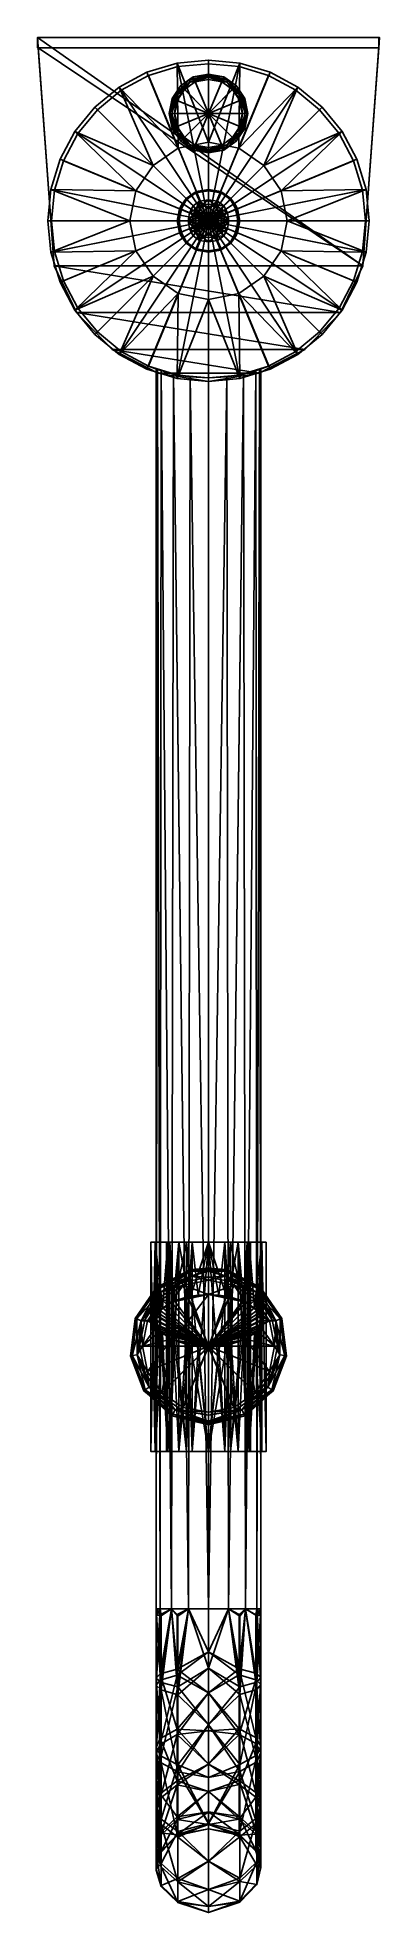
# Model space of a CAD drawing. Extents: x -65 to 65, y -716 to 0.
import ezdxf

# ---------------------------------------------------------------- set-up
doc = ezdxf.new("R2010")
doc.units = 0
doc.layers.get('0').update_dxf_attribs({"linetype": 'CONTINUOUS'})

msp = doc.modelspace()

# ---------------------------------------------------------------- meshes
at = {"color": 9}
mesh = msp.add_polyface(dxfattribs=at)
corners = [(-65.29, 0, -220.6), (-65.29, 0, -224.6), (-65, -4, -220.6), (-58.9, -87.23, -220.6), (-58.9, -87.23, -224.6), (58.9, -87.23, -220.6), (58.9, -87.23, -224.6), (65, -4, -220.6), (65.29, 0, -220.6), (65.29, 0, -224.6), (50.43, -104.96, -224.6), (36.8, -119.11, -220.6), (36.8, -119.11, -224.6), (50.43, -104.96, -220.6), (19.39, -128.22, -220.6), (0, -131.37, -220.6), (0, -131.37, -224.6), (-19.39, -128.22, -224.6), (-19.39, -128.22, -220.6), (-50.43, -104.96, -220.6), (-36.8, -119.11, -224.6), (-36.8, -119.11, -220.6), (-50.43, -104.96, -224.6), (19.39, -128.22, -224.6), (65, 0, -220.6), (-58.9, -87.23, 20.4), (-58.9, -87.23, 24.4), (-65, -4, 20.4), (-65.29, 0, 20.4), (-65.29, 0, 24.4), (65.29, 0, 20.4), (65.29, 0, 24.4), (65, -4, 20.4), (58.9, -87.23, 20.4), (58.9, -87.23, 24.4), (50.43, -104.96, 20.4), (36.8, -119.11, 24.4), (36.8, -119.11, 20.4), (50.43, -104.96, 24.4), (19.39, -128.22, 20.4), (0, -131.37, 24.4), (0, -131.37, 20.4), (19.39, -128.22, 24.4), (-19.39, -128.22, 20.4), (-19.39, -128.22, 24.4), (-50.43, -104.96, 24.4), (-36.8, -119.11, 20.4), (-36.8, -119.11, 24.4), (-50.43, -104.96, 20.4), (65, 0, 20.4), (-65.29, -4, -220.6), (-65.29, -4, 20.4)]
mesh.append_faces([[corners[k] for k in face] for face in [(1, 6, 4, 1), (4, 10, 22, 4), (23, 20, 12, 23), (12, 22, 10, 12), (19, 13, 3, 19), (13, 19, 11, 13), (18, 14, 21, 18), (21, 11, 19, 21), (29, 27, 26, 29), (34, 32, 31, 34), (35, 25, 33, 35), (25, 35, 48, 25), (39, 46, 37, 39), (37, 48, 35, 37), (45, 38, 26, 45), (38, 45, 36, 38), (44, 42, 47, 44), (47, 36, 45, 47), (24, 28, 49, 24)]], dxfattribs={"vtx0": -1, "vtx1": -1, "vtx3": -1, "color": 9})
mesh.append_faces([[corners[k] for k in face] for face in [(2, 1, 4, 2), (7, 6, 9, 7)]], dxfattribs={"vtx0": -1, "vtx2": -1, "vtx3": -1, "color": 9})
mesh.append_faces([[corners[k] for k in face] for face in [(19, 20, 21, 19), (21, 17, 18, 21), (45, 46, 47, 45), (46, 45, 48, 46), (26, 48, 45, 26)]], dxfattribs={"vtx0": -1, "vtx3": -1, "color": 9})
mesh.append_faces([[corners[k] for k in face] for face in [(6, 10, 4, 6), (17, 20, 23, 17), (20, 22, 12, 20), (14, 11, 21, 14), (13, 5, 3, 13), (2, 3, 5, 2), (43, 46, 39, 43), (46, 48, 37, 46), (25, 27, 33, 25), (42, 36, 47, 42), (38, 34, 26, 38), (29, 26, 34, 29), (9, 1, 24, 9), (1, 0, 24, 1), (0, 28, 24, 0), (28, 29, 49, 28), (29, 31, 49, 29), (32, 27, 2, 32), (27, 51, 2, 27)]], dxfattribs={"vtx1": -1, "vtx2": -1, "vtx3": -1, "color": 9})
mesh.append_faces([[corners[k] for k in face] for face in [(0, 1, 2, 0), (3, 2, 4, 3), (5, 6, 7, 5), (8, 7, 9, 8), (6, 5, 10, 6), (11, 12, 13, 11), (11, 14, 12, 11), (15, 16, 14, 15), (16, 15, 17, 16), (3, 4, 19, 3), (22, 20, 19, 22), (20, 17, 21, 20), (23, 12, 14, 23), (13, 10, 5, 13), (16, 17, 23, 16), (7, 2, 5, 7), (25, 26, 27, 25), (28, 27, 29, 28), (30, 31, 32, 30), (33, 32, 34, 33), (33, 34, 35, 33), (36, 37, 38, 36), (37, 36, 39, 37), (40, 41, 42, 40), (41, 40, 43, 41), (25, 48, 26, 25), (46, 43, 47, 46), (42, 39, 36, 42), (38, 35, 34, 38), (41, 43, 39, 41), (31, 29, 34, 31), (7, 24, 32, 7), (51, 28, 50, 51), (8, 9, 24, 8), (50, 2, 51, 50), (7, 32, 2, 7)]], dxfattribs={"vtx1": -1, "vtx3": -1, "color": 9})
mesh.append_faces([[corners[k] for k in face] for face in [(15, 18, 17, 15), (4, 22, 19, 4), (16, 23, 14, 16), (12, 10, 13, 12), (1, 9, 6, 1), (18, 15, 14, 18), (40, 44, 43, 40), (41, 39, 42, 41), (37, 35, 38, 37), (43, 44, 47, 43), (27, 32, 33, 27), (44, 40, 42, 44), (24, 49, 32, 24), (28, 0, 50, 28), (31, 30, 49, 31)]], dxfattribs={"vtx2": -1, "vtx3": -1, "color": 9})
mesh.append_faces([[corners[k] for k in face] for face in [(7, 8, 24, 7), (30, 32, 49, 30), (50, 0, 2, 50), (28, 51, 27, 28)]], dxfattribs={"vtx3": -1, "color": 9})
mesh = msp.add_polyface(dxfattribs=at)
corners = [(0, -131.37, -21.48), (12, -130.25, -21.48), (0, -70, -21.48), (23.49, -126.71, -21.48), (34.08, -121, -21.48), (43.39, -113.38, -21.48), (51.02, -104.1, -21.48), (56.69, -93.48, -21.48), (60.19, -81.97, -21.48), (61.36, -70, -21.48), (60.19, -58.03, -21.48), (56.69, -46.52, -21.48), (51.02, -35.9, -21.48), (43.39, -26.62, -21.48), (34.08, -19, -21.48), (23.49, -13.29, -21.48), (12, -9.75, -21.48), (0, -8.63, -21.48), (-12, -9.75, -21.48), (-23.49, -13.29, -21.48), (-34.08, -19, -21.48), (-43.39, -26.62, -21.48), (-51.02, -35.9, -21.48), (-56.69, -46.52, -21.48), (-60.19, -58.03, -21.48), (-61.36, -70, -21.48), (-60.19, -81.97, -21.48), (-56.69, -93.48, -21.48), (-51.02, -104.1, -21.48), (-43.39, -113.38, -21.48), (-34.08, -121, -21.48), (-23.49, -126.71, -21.48), (-12, -130.25, -21.48), (0, -40, -39.59), (11.54, -42.21, -39.59), (21.18, -48.82, -39.59), (27.71, -58.53, -39.59), (30, -70, -39.59), (27.71, -81.47, -39.59), (21.18, -91.18, -39.59), (11.54, -97.79, -39.59), (0, -100, -39.59), (-11.54, -97.79, -39.59), (-21.18, -91.18, -39.59), (-27.71, -81.47, -39.59), (-30, -70, -39.59), (-27.71, -58.53, -39.59), (-21.18, -48.82, -39.59), (-11.54, -42.21, -39.59), (0, -40, -160.37), (11.54, -42.21, -160.37), (27.71, -58.53, -160.37), (30, -70, -160.37), (27.71, -81.47, -160.37), (21.18, -91.18, -160.37), (11.54, -97.79, -160.37), (0, -100, -160.37), (21.18, -48.82, -160.37), (-11.54, -97.79, -160.37), (-21.18, -91.18, -160.37), (-27.71, -81.47, -160.37), (-30, -70, -160.37), (-27.71, -58.53, -160.37), (-21.18, -48.82, -160.37), (-11.54, -42.21, -160.37), (0, -8.63, -178.48), (12, -9.75, -178.48), (34.08, -19, -178.48), (51.02, -35.9, -178.48), (60.19, -58.03, -178.48), (60.19, -81.97, -178.48), (51.02, -104.1, -178.48), (34.08, -121, -178.48), (12, -130.25, -178.48), (0, -131.37, -178.48), (23.49, -126.71, -178.48), (43.39, -113.38, -178.48), (56.69, -93.48, -178.48), (61.36, -70, -178.48), (56.69, -46.52, -178.48), (43.39, -26.62, -178.48), (23.49, -13.29, -178.48), (-12, -130.25, -178.48), (-34.08, -121, -178.48), (-51.02, -104.1, -178.48), (-60.19, -81.97, -178.48), (-60.19, -58.03, -178.48), (-51.02, -35.9, -178.48), (-34.08, -19, -178.48), (-12, -9.75, -178.48), (-23.49, -13.29, -178.48), (-43.39, -26.62, -178.48), (-56.69, -46.52, -178.48), (-61.36, -70, -178.48), (-56.69, -93.48, -178.48), (-43.39, -113.38, -178.48), (-23.49, -126.71, -178.48), (0, -70, -178.48)]
mesh.append_faces([[corners[k] for k in face] for face in [(33, 16, 34, 33), (35, 12, 36, 35), (37, 8, 38, 37), (39, 4, 40, 39), (41, 32, 42, 41), (43, 28, 44, 43), (45, 24, 46, 45), (47, 20, 48, 47), (57, 67, 50, 57), (51, 68, 57, 51), (52, 69, 51, 52), (53, 70, 52, 53), (54, 71, 53, 54), (55, 72, 54, 55), (56, 73, 55, 56), (59, 83, 58, 59), (60, 84, 59, 60), (61, 85, 60, 61), (62, 86, 61, 62), (63, 87, 62, 63), (64, 88, 63, 64), (49, 89, 64, 49), (58, 82, 56, 58)]], dxfattribs={"vtx0": -1, "vtx1": -1, "vtx3": -1, "color": 9})
mesh.append_faces([[corners[k] for k in face] for face in [(66, 49, 50, 66)]], dxfattribs={"vtx0": -1, "vtx2": -1, "vtx3": -1, "color": 9})
mesh.append_faces([[corners[k] for k in face] for face in [(14, 34, 15, 14), (10, 36, 11, 10), (6, 38, 7, 6), (1, 40, 3, 1), (26, 44, 27, 26), (30, 42, 31, 30), (22, 46, 23, 22), (18, 48, 19, 18), (53, 39, 54, 53), (41, 55, 40, 41), (40, 54, 39, 40), (44, 59, 43, 44), (59, 44, 60, 59), (46, 61, 45, 46), (61, 46, 62, 61), (48, 63, 47, 48), (47, 62, 46, 47), (45, 60, 44, 45), (43, 58, 42, 43)]], dxfattribs={"vtx0": -1, "vtx3": -1, "color": 9})
mesh.append_faces([[corners[k] for k in face] for face in [(0, 1, 2, 0), (1, 3, 2, 1), (3, 4, 2, 3), (4, 5, 2, 4), (5, 6, 2, 5), (6, 7, 2, 6), (7, 8, 2, 7), (8, 9, 2, 8), (9, 10, 2, 9), (10, 11, 2, 10), (11, 12, 2, 11), (12, 13, 2, 12), (13, 14, 2, 13), (14, 15, 2, 14), (15, 16, 2, 15), (16, 17, 2, 16), (17, 18, 2, 17), (18, 19, 2, 18), (19, 20, 2, 19), (20, 21, 2, 20), (21, 22, 2, 21), (22, 23, 2, 22), (23, 24, 2, 23), (24, 25, 2, 24), (25, 26, 2, 25), (26, 27, 2, 26), (27, 28, 2, 27), (28, 29, 2, 28), (29, 30, 2, 29), (30, 31, 2, 30), (31, 32, 2, 31), (32, 0, 2, 32), (41, 40, 1, 41), (39, 38, 6, 39), (37, 36, 10, 37), (35, 34, 14, 35), (33, 48, 18, 33), (47, 46, 22, 47), (45, 44, 26, 45), (43, 42, 30, 43), (65, 66, 97, 65), (66, 81, 97, 66), (81, 67, 97, 81), (67, 80, 97, 67), (80, 68, 97, 80), (68, 79, 97, 68), (79, 69, 97, 79), (69, 78, 97, 69), (78, 70, 97, 78), (70, 77, 97, 70), (77, 71, 97, 77), (71, 76, 97, 71), (76, 72, 97, 76), (72, 75, 97, 72), (75, 73, 97, 75), (73, 74, 97, 73), (74, 82, 97, 74), (82, 96, 97, 82), (96, 83, 97, 96), (83, 95, 97, 83), (95, 84, 97, 95), (84, 94, 97, 84), (94, 85, 97, 94), (85, 93, 97, 85), (93, 86, 97, 93), (86, 92, 97, 86), (92, 87, 97, 92), (87, 91, 97, 87), (91, 88, 97, 91), (88, 90, 97, 88), (90, 89, 97, 90), (89, 65, 97, 89)]], dxfattribs={"vtx1": -1, "vtx2": -1, "vtx3": -1, "color": 9})
mesh.append_faces([[corners[k] for k in face] for face in [(17, 16, 33, 17), (13, 35, 14, 13), (13, 12, 35, 13), (9, 37, 10, 9), (9, 8, 37, 9), (5, 39, 6, 5), (5, 4, 39, 5), (0, 41, 1, 0), (0, 32, 41, 0), (29, 43, 30, 29), (29, 28, 43, 29), (25, 45, 26, 25), (25, 24, 45, 25), (21, 47, 22, 21), (21, 20, 47, 21), (17, 33, 18, 17), (49, 33, 50, 49), (36, 51, 35, 36), (51, 36, 52, 51), (38, 53, 37, 38), (38, 39, 53, 38), (55, 54, 40, 55), (37, 52, 36, 37), (57, 50, 35, 57), (56, 41, 58, 56), (33, 49, 48, 33), (64, 63, 48, 64), (63, 62, 47, 63), (61, 60, 45, 61), (59, 58, 43, 59), (65, 49, 66, 65), (75, 72, 55, 75), (76, 71, 54, 76), (77, 70, 53, 77), (78, 69, 52, 78), (79, 68, 51, 79), (80, 67, 57, 80), (81, 66, 50, 81), (74, 56, 82, 74), (90, 88, 64, 90), (91, 87, 63, 91), (92, 86, 62, 92), (93, 85, 61, 93), (94, 84, 60, 94), (95, 83, 59, 95), (96, 82, 58, 96)]], dxfattribs={"vtx1": -1, "vtx3": -1, "color": 9})
mesh.append_faces([[corners[k] for k in face] for face in [(16, 15, 34, 16), (12, 11, 36, 12), (8, 7, 38, 8), (4, 3, 40, 4), (32, 31, 42, 32), (28, 27, 44, 28), (24, 23, 46, 24), (20, 19, 48, 20), (33, 34, 50, 33), (41, 56, 55, 41), (53, 52, 37, 53), (51, 57, 35, 51), (50, 34, 35, 50), (41, 42, 58, 41), (49, 64, 48, 49), (56, 74, 73, 56), (73, 75, 55, 73), (72, 76, 54, 72), (71, 77, 53, 71), (70, 78, 52, 70), (69, 79, 51, 69), (68, 80, 57, 68), (67, 81, 50, 67), (49, 65, 89, 49), (89, 90, 64, 89), (88, 91, 63, 88), (87, 92, 62, 87), (86, 93, 61, 86), (85, 94, 60, 85), (84, 95, 59, 84), (83, 96, 58, 83)]], dxfattribs={"vtx2": -1, "vtx3": -1, "color": 9})
at = {"color": 7}
mesh = msp.add_polyface(dxfattribs=at)
corners = [(-11.74, -11.09, -178.48), (-22.97, -14.55, -178.48), (0, -70, -178.48), (-33.32, -20.13, -178.48), (-42.42, -27.59, -178.48), (-49.89, -36.66, -178.48), (-22.97, -14.55, -220.6), (-11.74, -11.09, -220.6), (-42.42, -27.59, -220.6), (-33.32, -20.13, -220.6), (-49.89, -36.66, -220.6), (-55.43, -47.04, -220.6), (0, -70, -220.6), (-11.74, -11.09, 20.4), (-22.97, -14.55, 20.4), (0, -70, 20.4), (-33.32, -20.13, 20.4), (-42.42, -27.59, 20.4), (-49.89, -36.66, 20.4), (-33.32, -20.13, -21.48), (-22.97, -14.55, -21.48), (-49.89, -36.66, -21.48), (-42.42, -27.59, -21.48), (-55.43, -47.04, 20.4), (-11.74, -11.09, -21.48), (0, -70, -21.48)]
mesh.append_faces([[corners[k] for k in face] for face in [(4, 10, 5, 4), (11, 5, 10, 11)]], dxfattribs={"vtx0": -1, "vtx3": -1, "color": 7})
mesh.append_faces([[corners[k] for k in face] for face in [(0, 1, 2, 0), (1, 3, 2, 1), (3, 4, 2, 3), (4, 5, 2, 4), (10, 8, 12, 10), (8, 9, 12, 8), (9, 6, 12, 9), (6, 7, 12, 6), (13, 14, 15, 13), (14, 16, 15, 14), (16, 17, 15, 16), (17, 18, 15, 17), (21, 22, 25, 21), (22, 19, 25, 22), (19, 20, 25, 19), (20, 24, 25, 20)]], dxfattribs={"vtx1": -1, "vtx2": -1, "vtx3": -1, "color": 7})
mesh.append_faces([[corners[k] for k in face] for face in [(6, 1, 7, 6), (1, 6, 3, 1), (8, 4, 9, 8), (8, 10, 4, 8), (9, 3, 6, 9), (19, 16, 20, 19), (16, 19, 17, 16), (21, 18, 22, 21), (18, 21, 23, 18), (22, 17, 19, 22), (14, 13, 20, 14)]], dxfattribs={"vtx1": -1, "vtx3": -1, "color": 7})
mesh.append_faces([[corners[k] for k in face] for face in [(4, 3, 9, 4), (1, 0, 7, 1), (18, 17, 22, 18), (16, 14, 20, 16), (13, 24, 20, 13)]], dxfattribs={"vtx2": -1, "vtx3": -1, "color": 7})
at = {"color": 251}
mesh = msp.add_polyface(dxfattribs=at)
corners = [(0, -16, -229), (5.06, -16.89, -229), (0, -29, -229), (9.19, -19.81, -229), (11.98, -24.07, -229), (13, -29, -229), (11.98, -33.93, -229), (9.19, -38.19, -229), (5.06, -41.11, -229), (0, -42, -229), (-5.06, -41.11, -229), (-9.19, -38.19, -229), (-11.98, -33.93, -229), (-13, -29, -229), (-11.98, -24.07, -229), (-9.19, -19.81, -229), (-5.06, -16.89, -229), (0, -42.81, -228.81), (7, -41.12, -228.73), (0, -43.41, -228.41), (11.26, -35.5, -229), (11.26, -22.5, -229), (7, -16.88, -228.73), (0, -15.19, -228.81), (0, -14.19, -227.81), (7.37, -16.24, -228), (0, -14.59, -228.41), (0, -14, -227), (5.84, -15.03, -227), (13.82, -23.31, -227), (12.76, -21.63, -228), (10.61, -18.39, -227), (14.73, -29, -228), (12.12, -22, -228.73), (15, -29, -227), (10.61, -39.61, -227), (12.76, -36.37, -228), (13.82, -34.69, -227), (7.37, -41.76, -228), (12.12, -36, -228.73), (14, -29, -228.73), (0, -44, -227), (0, -43.81, -227.81), (5.84, -42.97, -227), (-7, -16.88, -228.73), (-11.26, -22.5, -229), (-11.26, -35.5, -229), (-7, -41.12, -228.73), (-7.37, -41.76, -228), (-5.84, -42.97, -227), (-13.82, -34.69, -227), (-12.76, -36.37, -228), (-10.61, -39.61, -227), (-14.73, -29, -228), (-12.12, -36, -228.73), (-15, -29, -227), (-10.61, -18.39, -227), (-12.76, -21.63, -228), (-13.82, -23.31, -227), (-7.37, -16.24, -228), (-12.12, -22, -228.73), (-14, -29, -228.73), (-5.84, -15.03, -227), (0, -44, -224.6), (5.84, -42.97, -224.6), (13.82, -34.69, -224.6), (15, -29, -224.6), (13.82, -23.31, -224.6), (10.61, -18.39, -224.6), (5.84, -15.03, -224.6), (0, -14, -224.6), (10.61, -39.61, -224.6), (-5.84, -15.03, -224.6), (-10.61, -18.39, -224.6), (-13.82, -23.31, -224.6), (-15, -29, -224.6), (-13.82, -34.69, -224.6), (-10.61, -39.61, -224.6), (-5.84, -42.97, -224.6), (0, -29, -224.6)]
mesh.append_faces([[corners[k] for k in face] for face in [(3, 4, 2, 3), (6, 7, 2, 6), (11, 12, 2, 11), (14, 15, 2, 14)]], dxfattribs={"vtx0": -1, "vtx1": -1, "vtx2": -1, "vtx3": -1, "color": 251})
mesh.append_faces([[corners[k] for k in face] for face in [(58, 73, 56, 58), (52, 76, 50, 52)]], dxfattribs={"vtx0": -1, "vtx2": -1, "vtx3": -1, "color": 251})
mesh.append_faces([[corners[k] for k in face] for face in [(4, 3, 21, 4), (0, 23, 1, 0), (36, 18, 39, 36), (36, 40, 32, 36), (25, 33, 22, 25), (12, 11, 46, 12), (9, 17, 10, 9), (57, 44, 60, 57), (57, 61, 53, 57), (48, 54, 47, 48), (63, 43, 64, 63), (35, 64, 43, 35), (70, 62, 72, 70), (73, 58, 74, 73), (50, 75, 55, 50), (75, 50, 76, 75), (49, 77, 52, 49), (77, 49, 78, 77), (41, 78, 49, 41), (55, 74, 58, 55), (56, 72, 62, 56)]], dxfattribs={"vtx0": -1, "vtx3": -1, "color": 251})
mesh.append_faces([[corners[k] for k in face] for face in [(0, 1, 2, 0), (1, 3, 2, 1), (4, 5, 2, 4), (5, 6, 2, 5), (7, 8, 2, 7), (8, 9, 2, 8), (9, 10, 2, 9), (10, 11, 2, 10), (12, 13, 2, 12), (13, 14, 2, 13), (15, 16, 2, 15), (16, 0, 2, 16), (37, 65, 35, 37), (31, 68, 29, 31), (63, 64, 79, 63), (64, 71, 79, 64), (71, 65, 79, 71), (65, 66, 79, 65), (66, 67, 79, 66), (67, 68, 79, 67), (68, 69, 79, 68), (69, 70, 79, 69), (70, 72, 79, 70), (72, 73, 79, 72), (73, 74, 79, 73), (74, 75, 79, 74), (75, 76, 79, 75), (76, 77, 79, 76), (77, 78, 79, 77), (78, 63, 79, 78)]], dxfattribs={"vtx1": -1, "vtx2": -1, "vtx3": -1, "color": 251})
mesh.append_faces([[corners[k] for k in face] for face in [(30, 32, 33, 30), (30, 33, 25, 30), (20, 5, 39, 20), (40, 39, 5, 40), (40, 5, 33, 40), (40, 33, 32, 40), (51, 53, 54, 51), (51, 54, 48, 51), (45, 13, 60, 45), (61, 60, 13, 61), (61, 13, 54, 61), (61, 54, 53, 61), (41, 43, 63, 41), (65, 37, 66, 65), (29, 67, 34, 29), (67, 29, 68, 67), (28, 69, 31, 28), (27, 70, 28, 27), (34, 66, 37, 34), (71, 64, 35, 71), (27, 62, 70, 27), (63, 78, 41, 63), (77, 76, 52, 77), (75, 74, 55, 75), (73, 72, 56, 73)]], dxfattribs={"vtx1": -1, "vtx3": -1, "color": 251})
mesh.append_faces([[corners[k] for k in face] for face in [(9, 8, 17, 9), (6, 20, 7, 6), (29, 30, 31, 29), (35, 36, 37, 35), (36, 38, 18, 36), (36, 39, 40, 36), (5, 21, 33, 5), (0, 16, 23, 0), (14, 45, 15, 14), (50, 51, 52, 50), (56, 57, 58, 56), (57, 59, 44, 57), (57, 60, 61, 57), (13, 46, 54, 13), (70, 69, 28, 70), (69, 68, 31, 69), (67, 66, 34, 67), (65, 71, 35, 65)]], dxfattribs={"vtx2": -1, "vtx3": -1, "color": 251})
mesh.append_faces([[corners[k] for k in face] for face in [(17, 8, 18, 17), (17, 18, 19, 17), (6, 5, 20, 6), (4, 21, 5, 4), (1, 22, 3, 1), (1, 23, 22, 1), (24, 25, 26, 24), (27, 28, 24, 27), (24, 28, 25, 24), (30, 29, 32, 30), (30, 25, 31, 30), (29, 34, 32, 29), (36, 35, 38, 36), (36, 32, 37, 36), (41, 42, 43, 41), (43, 42, 38, 43), (43, 38, 35, 43), (20, 39, 7, 20), (42, 19, 38, 42), (19, 18, 38, 19), (7, 39, 18, 7), (7, 18, 8, 7), (32, 34, 37, 32), (21, 3, 33, 21), (3, 22, 33, 3), (23, 26, 22, 23), (26, 25, 22, 26), (28, 31, 25, 28), (23, 16, 44, 23), (23, 44, 26, 23), (14, 13, 45, 14), (12, 46, 13, 12), (10, 47, 11, 10), (10, 17, 47, 10), (42, 48, 19, 42), (41, 49, 42, 41), (42, 49, 48, 42), (51, 50, 53, 51), (51, 48, 52, 51), (50, 55, 53, 50), (57, 56, 59, 57), (57, 53, 58, 57), (27, 24, 62, 27), (62, 24, 59, 62), (62, 59, 56, 62), (45, 60, 15, 45), (24, 26, 59, 24), (26, 44, 59, 26), (15, 60, 44, 15), (15, 44, 16, 15), (53, 55, 58, 53), (46, 11, 54, 46), (11, 47, 54, 11), (17, 19, 47, 17), (19, 48, 47, 19), (49, 52, 48, 49)]], dxfattribs={"vtx3": -1, "color": 251})
at = {"color": 7}
mesh = msp.add_polyface(dxfattribs=at)
corners = [(0, -62, -226.6), (-3.41, -62.52, -226.6), (0, -65, -226.6), (0, -62, -228.6), (-3.41, -62.52, -228.6), (0, -63.6, -228.6), (-2.73, -64.02, -228.6), (-4.67, -58.83, 26.9), (-4.67, -58.83, 24.4), (-8.49, -61.51, 26.9), (0, -58, 26.9), (0, -58, 24.4), (-8.49, -61.51, 24.4), (-11.06, -65.45, 24.4), (0, -70, 24.4), (0, -58.5, 27.4), (-4.9, -59.26, 27.4), (0, -70, 27.4), (-8.4, -61.83, 27.4), (-9.96, -64.25, 27.4), (-10.5, -65.61, 27.4), (-5.97, -59.67, 27.15), (0, -58.3, 27.35), (0, -58.15, 27.25), (0, -58.05, 27.1), (-10.33, -64.03, 27.15), (-10.18, -64.12, 27.33), (0, -10, -178.48), (-11.74, -11.09, -178.48), (0, -70, -178.48), (0, -10, -220.6), (-11.74, -11.09, -220.6), (0, -70, -220.6), (0, -10, 20.4), (-11.74, -11.09, 20.4), (0, -70, 20.4), (0, -10, -21.48), (-11.74, -11.09, -21.48), (0, -70, -21.48)]
mesh.append_faces([[corners[k] for k in face] for face in [(3, 6, 4, 3)]], dxfattribs={"vtx0": -1, "vtx1": -1, "vtx3": -1, "color": 7})
mesh.append_faces([[corners[k] for k in face] for face in [(0, 4, 1, 0), (15, 22, 16, 15), (28, 30, 31, 28)]], dxfattribs={"vtx0": -1, "vtx3": -1, "color": 7})
mesh.append_faces([[corners[k] for k in face] for face in [(0, 1, 2, 0), (5, 6, 3, 5), (12, 8, 14, 12), (8, 11, 14, 8), (15, 16, 17, 15), (16, 18, 17, 16), (27, 28, 29, 27), (31, 30, 32, 31), (33, 34, 35, 33), (37, 36, 38, 37)]], dxfattribs={"vtx1": -1, "vtx2": -1, "vtx3": -1, "color": 7})
mesh.append_faces([[corners[k] for k in face] for face in [(3, 4, 0, 3), (7, 8, 9, 7), (10, 11, 7, 10), (12, 13, 9, 12), (27, 30, 28, 27), (33, 36, 34, 33)]], dxfattribs={"vtx1": -1, "vtx3": -1, "color": 7})
mesh.append_faces([[corners[k] for k in face] for face in [(11, 8, 7, 11), (8, 12, 9, 8), (18, 19, 20, 18), (36, 37, 34, 36)]], dxfattribs={"vtx2": -1, "vtx3": -1, "color": 7})
mesh.append_faces([[corners[k] for k in face] for face in [(16, 21, 18, 16), (22, 23, 16, 22), (16, 23, 21, 16), (10, 7, 24, 10), (24, 7, 21, 24), (24, 21, 23, 24), (25, 26, 21, 25), (25, 21, 9, 25), (26, 18, 21, 26), (7, 9, 21, 7)]], dxfattribs={"vtx3": -1, "color": 7})
mesh = msp.add_polyface(dxfattribs=at)
corners = [(0, -62, -226.6), (0, -65, -226.6), (3.41, -62.52, -226.6), (5.85, -64.31, -226.6), (3.41, -62.52, -228.6), (0, -62, -228.6), (0, -63.6, -228.6), (2.73, -64.02, -228.6), (5.85, -64.31, -228.6), (0, -58, 26.9), (4.67, -58.83, 26.9), (0, -58, 24.4), (4.67, -58.83, 24.4), (8.49, -61.51, 24.4), (8.49, -61.51, 26.9), (0, -70, 24.4), (8.4, -61.83, 27.4), (4.9, -59.26, 27.4), (0, -70, 27.4), (0, -58.5, 27.4), (0, -58.05, 27.1), (5.97, -59.67, 27.15), (0, -58.3, 27.35), (0, -58.15, 27.25), (10.33, -64.03, 27.15), (10.18, -64.12, 27.33), (11.74, -11.09, -178.48), (0, -10, -178.48), (0, -70, -178.48), (0, -10, -220.6), (11.74, -11.09, -220.6), (0, -70, -220.6), (11.74, -11.09, 20.4), (0, -10, 20.4), (0, -70, 20.4), (0, -10, -21.48), (11.74, -11.09, -21.48), (0, -70, -21.48)]
mesh.append_faces([[corners[k] for k in face] for face in [(0, 1, 2, 0), (6, 5, 7, 6)]], dxfattribs={"vtx0": -1, "vtx1": -1, "vtx3": -1, "color": 7})
mesh.append_faces([[corners[k] for k in face] for face in [(3, 4, 2, 3), (5, 2, 4, 5), (11, 10, 12, 11), (14, 12, 10, 14), (22, 19, 17, 22), (29, 26, 30, 29), (35, 32, 36, 35)]], dxfattribs={"vtx0": -1, "vtx3": -1, "color": 7})
mesh.append_faces([[corners[k] for k in face] for face in [(5, 4, 7, 5), (4, 8, 7, 4), (11, 12, 15, 11), (12, 13, 15, 12), (16, 17, 18, 16), (17, 19, 18, 17), (26, 27, 28, 26), (29, 30, 31, 29), (32, 33, 34, 32), (35, 36, 37, 35)]], dxfattribs={"vtx1": -1, "vtx2": -1, "vtx3": -1, "color": 7})
mesh.append_faces([[corners[k] for k in face] for face in [(0, 2, 5, 0), (9, 10, 11, 9), (13, 12, 14, 13), (27, 26, 29, 27)]], dxfattribs={"vtx1": -1, "vtx3": -1, "color": 7})
mesh.append_faces([[corners[k] for k in face] for face in [(35, 33, 32, 35)]], dxfattribs={"vtx2": -1, "vtx3": -1, "color": 7})
mesh.append_faces([[corners[k] for k in face] for face in [(9, 20, 10, 9), (10, 20, 21, 10), (10, 21, 14, 10), (22, 17, 23, 22), (23, 17, 21, 23), (23, 21, 20, 23), (24, 14, 21, 24), (24, 21, 25, 24), (16, 25, 21, 16), (16, 21, 17, 16)]], dxfattribs={"vtx3": -1, "color": 7})
mesh = msp.add_polyface(dxfattribs=at)
corners = [(42.42, -27.59, -178.48), (33.32, -20.13, -178.48), (0, -70, -178.48), (22.97, -14.55, -178.48), (11.74, -11.09, -178.48), (49.89, -36.66, -220.6), (55.43, -47.04, -178.48), (55.43, -47.04, -220.6), (49.89, -36.66, -178.48), (33.32, -20.13, -220.6), (42.42, -27.59, -220.6), (11.74, -11.09, -220.6), (22.97, -14.55, -220.6), (0, -70, -220.6), (42.42, -27.59, 20.4), (33.32, -20.13, 20.4), (0, -70, 20.4), (22.97, -14.55, 20.4), (11.74, -11.09, 20.4), (42.42, -27.59, -21.48), (49.89, -36.66, 20.4), (49.89, -36.66, -21.48), (22.97, -14.55, -21.48), (33.32, -20.13, -21.48), (11.74, -11.09, -21.48), (55.43, -47.04, 20.4), (55.43, -47.04, -21.48), (0, -70, -21.48)]
mesh.append_faces([[corners[k] for k in face] for face in [(5, 6, 7, 5), (6, 5, 8, 6), (9, 0, 10, 9), (0, 9, 1, 0), (11, 3, 12, 11), (3, 11, 4, 3), (12, 1, 9, 12), (10, 8, 5, 10), (19, 20, 21, 19), (20, 19, 14, 20), (22, 15, 23, 22), (15, 22, 17, 15), (24, 17, 22, 24), (23, 14, 19, 23), (21, 25, 26, 21)]], dxfattribs={"vtx0": -1, "vtx3": -1, "color": 7})
mesh.append_faces([[corners[k] for k in face] for face in [(0, 1, 2, 0), (1, 3, 2, 1), (3, 4, 2, 3), (11, 12, 13, 11), (12, 9, 13, 12), (9, 10, 13, 9), (10, 5, 13, 10), (14, 15, 16, 14), (15, 17, 16, 15), (17, 18, 16, 17), (24, 22, 27, 24), (22, 23, 27, 22), (23, 19, 27, 23), (19, 21, 27, 19)]], dxfattribs={"vtx1": -1, "vtx2": -1, "vtx3": -1, "color": 7})
mesh.append_faces([[corners[k] for k in face] for face in [(3, 1, 12, 3), (0, 8, 10, 0), (18, 17, 24, 18), (15, 14, 23, 15), (20, 25, 21, 20)]], dxfattribs={"vtx1": -1, "vtx3": -1, "color": 7})
mesh = msp.add_polyface(dxfattribs=at)
corners = [(11.06, -65.45, 26.9), (11.06, -65.45, 24.4), (8.49, -61.51, 26.9), (12, -70, 24.4), (8.49, -61.51, 24.4), (10.5, -65.61, 27.4), (9.96, -64.25, 27.4), (8.4, -61.83, 27.4), (10.33, -64.03, 27.15), (10.18, -64.12, 27.33), (11.75, -70, 27.33), (11.93, -70, 27.15), (11.5, -70, 27.4), (59.99, -70, -178.48), (58.85, -58.29, -178.48), (0, -70, -178.48), (55.43, -47.04, -178.48), (49.89, -36.66, -178.48), (42.42, -27.59, -178.48), (58.85, -58.29, -220.6), (59.99, -70, -220.6), (55.43, -47.04, -220.6), (49.89, -36.66, -220.6), (0, -70, -220.6), (59.99, -70, 20.4), (58.85, -58.29, 20.4), (0, -70, 20.4), (55.43, -47.04, 20.4), (49.89, -36.66, 20.4), (42.42, -27.59, 20.4), (55.43, -47.04, -21.48), (58.85, -58.29, -21.48), (59.99, -70, -21.48), (49.89, -36.66, -21.48), (0, -70, -21.48)]
mesh.append_faces([[corners[k] for k in face] for face in [(9, 6, 12, 9)]], dxfattribs={"vtx0": -1, "vtx2": -1, "vtx3": -1, "color": 7})
mesh.append_faces([[corners[k] for k in face] for face in [(8, 10, 11, 8), (6, 9, 7, 6), (9, 12, 10, 9), (19, 13, 20, 19), (13, 19, 14, 13), (21, 14, 19, 21), (30, 25, 31, 30), (25, 30, 27, 25), (31, 24, 32, 31)]], dxfattribs={"vtx0": -1, "vtx3": -1, "color": 7})
mesh.append_faces([[corners[k] for k in face] for face in [(13, 14, 15, 13), (14, 16, 15, 14), (16, 17, 15, 16), (17, 18, 15, 17), (22, 21, 23, 22), (21, 19, 23, 21), (19, 20, 23, 19), (24, 25, 26, 24), (25, 27, 26, 25), (27, 28, 26, 27), (28, 29, 26, 28), (33, 30, 34, 33), (30, 31, 34, 30), (31, 32, 34, 31)]], dxfattribs={"vtx1": -1, "vtx2": -1, "vtx3": -1, "color": 7})
mesh.append_faces([[corners[k] for k in face] for face in [(0, 1, 2, 0), (1, 0, 3, 1), (16, 14, 21, 16), (25, 24, 31, 25)]], dxfattribs={"vtx1": -1, "vtx3": -1, "color": 7})
mesh.append_faces([[corners[k] for k in face] for face in [(1, 4, 2, 1), (5, 6, 7, 5), (8, 9, 10, 8)]], dxfattribs={"vtx2": -1, "vtx3": -1, "color": 7})
mesh.append_faces([[corners[k] for k in face] for face in [(2, 8, 0, 2), (8, 11, 0, 8), (6, 5, 12, 6)]], dxfattribs={"vtx3": -1, "color": 7})
mesh = msp.add_polyface(dxfattribs=at)
corners = [(-11.06, -65.45, 26.9), (-12, -70, 24.4), (-12, -70, 26.9), (-11.06, -65.45, 24.4), (-8.49, -61.51, 26.9), (-10.33, -64.03, 27.15), (-11.93, -70, 27.15), (-10.18, -64.12, 27.33), (-11.75, -70, 27.33), (-9.96, -64.25, 27.4), (-8.4, -61.83, 27.4), (-10.5, -65.61, 27.4), (-11.5, -70, 27.4), (-49.89, -36.66, -178.48), (-55.43, -47.04, -178.48), (0, -70, -178.48), (-58.85, -58.29, -178.48), (-59.99, -70, -178.48), (-58.85, -58.29, -220.6), (-55.43, -47.04, -220.6), (-59.99, -70, -220.6), (0, -70, -220.6), (-49.89, -36.66, -220.6), (-49.89, -36.66, 20.4), (-55.43, -47.04, 20.4), (0, -70, 20.4), (-58.85, -58.29, 20.4), (-59.99, -70, 20.4), (-58.85, -58.29, -21.48), (-55.43, -47.04, -21.48), (-59.99, -70, -21.48), (-49.89, -36.66, -21.48), (0, -70, -21.48)]
mesh.append_faces([[corners[k] for k in face] for face in [(0, 1, 2, 0), (1, 0, 3, 1), (4, 3, 0, 4), (7, 6, 8, 7), (7, 9, 10, 7), (9, 8, 12, 9), (18, 14, 19, 18), (14, 18, 16, 14), (20, 16, 18, 20)]], dxfattribs={"vtx0": -1, "vtx3": -1, "color": 7})
mesh.append_faces([[corners[k] for k in face] for face in [(7, 8, 9, 7), (13, 14, 15, 13), (14, 16, 15, 14), (16, 17, 15, 16), (20, 18, 21, 20), (18, 19, 21, 18), (19, 22, 21, 19), (23, 24, 25, 23), (24, 26, 25, 24), (26, 27, 25, 26), (30, 28, 32, 30), (28, 29, 32, 28), (29, 31, 32, 29)]], dxfattribs={"vtx1": -1, "vtx2": -1, "vtx3": -1, "color": 7})
mesh.append_faces([[corners[k] for k in face] for face in [(5, 6, 7, 5), (17, 16, 20, 17), (14, 13, 19, 14), (28, 26, 29, 28), (26, 28, 27, 26), (30, 27, 28, 30), (29, 24, 31, 29)]], dxfattribs={"vtx1": -1, "vtx3": -1, "color": 7})
mesh.append_faces([[corners[k] for k in face] for face in [(26, 24, 29, 26)]], dxfattribs={"vtx2": -1, "vtx3": -1, "color": 7})
mesh.append_faces([[corners[k] for k in face] for face in [(0, 5, 4, 0), (5, 0, 6, 5), (0, 2, 6, 0), (11, 9, 12, 11)]], dxfattribs={"vtx3": -1, "color": 7})
mesh = msp.add_polyface(dxfattribs=at)
corners = [(0, -65, -224.6), (-3.75, -67.5, -224.6), (0, -70, -224.6), (0, -65, -226.6), (-3.75, -67.5, -226.6), (-3.41, -62.52, -226.6), (-5.85, -64.31, -226.6), (-4.69, -68.75, -226.6), (-7.31, -66.95, -226.6), (-7.31, -66.95, -228.6), (-5.85, -64.31, -228.6), (-3.41, -62.52, -228.6), (-5.85, -67.56, -228.6), (-4.68, -65.45, -228.6), (-7.79, -70, -228.6), (-2.73, -64.02, -228.6), (0, -63.6, -228.6), (0, -63.6, -229.6), (-2.73, -64.02, -229.75), (-5.85, -67.56, -229.75), (-4.68, -65.45, -229.75), (0, -65, -229.75), (-3.75, -67.5, -229.75), (0, -65, -232.6), (-3.75, -67.5, -232.6), (-4.69, -68.75, -229.75), (0, -67, -234.6), (-2.25, -68.5, -234.6), (-11.06, -65.45, 24.4), (-8.49, -61.51, 24.4), (0, -70, 24.4), (-8.4, -61.83, 27.4), (-10.5, -65.61, 27.4), (0, -70, 27.4), (-11.2, -70, 27.4)]
mesh.append_faces([[corners[k] for k in face] for face in [(31, 32, 33, 31)]], dxfattribs={"vtx0": -1, "vtx1": -1, "vtx2": -1, "vtx3": -1, "color": 7})
mesh.append_faces([[corners[k] for k in face] for face in [(3, 5, 4, 3), (12, 9, 13, 12), (9, 12, 14, 9), (13, 11, 15, 13)]], dxfattribs={"vtx0": -1, "vtx1": -1, "vtx3": -1, "color": 7})
mesh.append_faces([[corners[k] for k in face] for face in [(4, 6, 8, 4)]], dxfattribs={"vtx0": -1, "vtx2": -1, "vtx3": -1, "color": 7})
mesh.append_faces([[corners[k] for k in face] for face in [(1, 3, 4, 1), (9, 6, 10, 9), (10, 5, 11, 10), (19, 13, 20, 19), (20, 15, 18, 20), (17, 21, 18, 17)]], dxfattribs={"vtx0": -1, "vtx3": -1, "color": 7})
mesh.append_faces([[corners[k] for k in face] for face in [(0, 1, 2, 0), (5, 6, 4, 5), (7, 4, 8, 7), (9, 10, 13, 9), (10, 11, 13, 10), (19, 20, 22, 19), (20, 18, 22, 20), (28, 29, 30, 28), (32, 34, 33, 32)]], dxfattribs={"vtx1": -1, "vtx2": -1, "vtx3": -1, "color": 7})
mesh.append_faces([[corners[k] for k in face] for face in [(0, 3, 1, 0), (8, 6, 9, 8), (6, 5, 10, 6), (16, 17, 15, 16), (12, 13, 19, 12), (13, 15, 20, 13), (23, 24, 21, 23), (22, 21, 24, 22), (23, 26, 24, 23)]], dxfattribs={"vtx1": -1, "vtx3": -1, "color": 7})
mesh.append_faces([[corners[k] for k in face] for face in [(17, 18, 15, 17), (18, 21, 22, 18), (25, 22, 24, 25), (26, 27, 24, 26)]], dxfattribs={"vtx2": -1, "vtx3": -1, "color": 7})
mesh = msp.add_polyface(dxfattribs=at)
corners = [(3.75, -67.5, -224.6), (0, -65, -224.6), (0, -70, -224.6), (0, -65, -226.6), (3.75, -67.5, -226.6), (4.69, -68.75, -226.6), (7.31, -66.95, -226.6), (5.85, -64.31, -226.6), (3.41, -62.52, -226.6), (5.85, -64.31, -228.6), (7.31, -66.95, -228.6), (3.41, -62.52, -228.6), (7.79, -70, -228.6), (2.73, -64.02, -228.6), (4.68, -65.45, -228.6), (5.85, -67.56, -228.6), (2.73, -64.02, -229.75), (4.68, -65.45, -229.75), (0, -63.6, -228.6), (0, -63.6, -229.6), (5.85, -67.56, -229.75), (3.75, -67.5, -229.75), (4.69, -68.75, -229.75), (0, -65, -229.75), (0, -65, -232.6), (3.75, -67.5, -232.6), (0, -67, -234.6), (2.25, -68.5, -234.6), (0, -70, -234.6), (8.49, -61.51, 24.4), (11.06, -65.45, 24.4), (0, -70, 24.4), (12, -70, 24.4), (10.5, -65.61, 27.4), (8.4, -61.83, 27.4), (0, -70, 27.4)]
mesh.append_faces([[corners[k] for k in face] for face in [(33, 34, 35, 33)]], dxfattribs={"vtx0": -1, "vtx1": -1, "vtx2": -1, "vtx3": -1, "color": 7})
mesh.append_faces([[corners[k] for k in face] for face in [(5, 6, 4, 5), (13, 9, 14, 13), (14, 10, 15, 14), (21, 20, 22, 21)]], dxfattribs={"vtx0": -1, "vtx1": -1, "vtx3": -1, "color": 7})
mesh.append_faces([[corners[k] for k in face] for face in [(4, 7, 8, 4)]], dxfattribs={"vtx0": -1, "vtx2": -1, "vtx3": -1, "color": 7})
mesh.append_faces([[corners[k] for k in face] for face in [(3, 0, 4, 3), (16, 14, 17, 16), (14, 16, 13, 14), (19, 13, 16, 19), (17, 15, 20, 17), (23, 19, 16, 23), (26, 25, 27, 26)]], dxfattribs={"vtx0": -1, "vtx3": -1, "color": 7})
mesh.append_faces([[corners[k] for k in face] for face in [(0, 1, 2, 0), (6, 7, 4, 6), (3, 4, 8, 3), (9, 10, 14, 9), (16, 17, 21, 16), (17, 20, 21, 17), (26, 27, 28, 26), (29, 30, 31, 29), (30, 32, 31, 30)]], dxfattribs={"vtx1": -1, "vtx2": -1, "vtx3": -1, "color": 7})
mesh.append_faces([[corners[k] for k in face] for face in [(1, 0, 3, 1), (9, 7, 10, 9), (9, 11, 7, 9), (10, 6, 12, 10), (18, 13, 19, 18), (14, 15, 17, 14), (23, 16, 21, 23), (24, 23, 25, 24), (21, 22, 25, 21), (24, 25, 26, 24)]], dxfattribs={"vtx1": -1, "vtx3": -1, "color": 7})
mesh.append_faces([[corners[k] for k in face] for face in [(7, 6, 10, 7), (23, 21, 25, 23)]], dxfattribs={"vtx2": -1, "vtx3": -1, "color": 7})
mesh = msp.add_polyface(dxfattribs=at)
corners = [(-7.79, -70, -228.6), (-7.79, -70, -226.6), (-7.31, -66.95, -228.6), (-7.31, -73.05, -228.6), (-11.06, -74.55, 26.9), (-8.49, -78.49, 24.4), (-8.49, -78.49, 26.9), (-11.06, -74.55, 24.4), (-12, -70, 24.4), (-12, -70, 26.9), (0, -70, 24.4), (-11.06, -65.45, 24.4), (-11.2, -70, 27.4), (-10.5, -74.39, 27.4), (0, -70, 27.4), (-9.96, -75.75, 27.4), (-8.4, -78.17, 27.4), (-11.25, -70, 27.33), (-10.5, -65.61, 27.4), (-10.33, -75.97, 27.15), (-5.97, -80.33, 27.15), (-10.18, -75.88, 27.33), (-11.75, -70, 27.33), (-11.93, -70, 27.15), (-11.5, -70, 27.4), (-59.99, -70, -178.48), (-58.85, -81.71, -178.48), (0, -70, -178.48), (-58.85, -81.71, -220.6), (-59.99, -70, -220.6), (0, -70, -220.6), (-59.99, -70, 20.4), (-58.85, -81.71, 20.4), (0, -70, 20.4), (-58.85, -81.71, -21.48), (-59.99, -70, -21.48), (0, -70, -21.48)]
mesh.append_faces([[corners[k] for k in face] for face in [(21, 15, 24, 21)]], dxfattribs={"vtx0": -1, "vtx2": -1, "vtx3": -1, "color": 7})
mesh.append_faces([[corners[k] for k in face] for face in [(4, 5, 6, 4), (5, 4, 7, 5), (9, 7, 4, 9), (19, 22, 23, 19), (21, 24, 22, 21), (15, 21, 16, 15), (28, 25, 29, 28)]], dxfattribs={"vtx0": -1, "vtx3": -1, "color": 7})
mesh.append_faces([[corners[k] for k in face] for face in [(7, 8, 10, 7), (8, 11, 10, 8), (12, 13, 14, 12), (25, 26, 27, 25), (28, 29, 30, 28), (31, 32, 33, 31), (34, 35, 36, 34)]], dxfattribs={"vtx1": -1, "vtx2": -1, "vtx3": -1, "color": 7})
mesh.append_faces([[corners[k] for k in face] for face in [(0, 1, 2, 0), (0, 3, 1, 0), (8, 7, 9, 8), (26, 25, 28, 26), (34, 32, 35, 34)]], dxfattribs={"vtx1": -1, "vtx3": -1, "color": 7})
mesh.append_faces([[corners[k] for k in face] for face in [(13, 15, 16, 13), (19, 21, 22, 19), (32, 31, 35, 32)]], dxfattribs={"vtx2": -1, "vtx3": -1, "color": 7})
mesh.append_faces([[corners[k] for k in face] for face in [(12, 17, 13, 12), (12, 18, 17, 12), (6, 19, 4, 6), (19, 6, 20, 19), (19, 20, 21, 19), (19, 23, 4, 19), (20, 16, 21, 20), (15, 13, 24, 15), (17, 18, 24, 17), (17, 24, 13, 17), (23, 9, 4, 23)]], dxfattribs={"vtx3": -1, "color": 7})
mesh = msp.add_polyface(dxfattribs=at)
corners = [(-58.85, -81.71, -178.48), (-55.43, -92.96, -178.48), (0, -70, -178.48), (-49.89, -103.34, -178.48), (-42.42, -112.41, -178.48), (-33.32, -119.87, -178.48), (-55.43, -92.96, -220.6), (-58.85, -81.71, -220.6), (-49.89, -103.34, -220.6), (-42.42, -112.41, -220.6), (-22.97, -125.45, -178.48), (-33.32, -119.87, -220.6), (0, -70, -220.6), (-58.85, -81.71, 20.4), (-55.43, -92.96, 20.4), (0, -70, 20.4), (-49.89, -103.34, 20.4), (-42.42, -112.41, 20.4), (-33.32, -119.87, 20.4), (-58.85, -81.71, -21.48), (-49.89, -103.34, -21.48), (-55.43, -92.96, -21.48), (-42.42, -112.41, -21.48), (-22.97, -125.45, -21.48), (-33.32, -119.87, -21.48), (0, -70, -21.48)]
mesh.append_faces([[corners[k] for k in face] for face in [(16, 22, 17, 16), (23, 18, 24, 23), (24, 17, 22, 24)]], dxfattribs={"vtx0": -1, "vtx3": -1, "color": 7})
mesh.append_faces([[corners[k] for k in face] for face in [(0, 1, 2, 0), (1, 3, 2, 1), (3, 4, 2, 3), (4, 5, 2, 4), (11, 9, 12, 11), (9, 8, 12, 9), (8, 6, 12, 8), (6, 7, 12, 6), (13, 14, 15, 13), (14, 16, 15, 14), (16, 17, 15, 16), (17, 18, 15, 17), (24, 22, 25, 24), (22, 20, 25, 22), (20, 21, 25, 20), (21, 19, 25, 21)]], dxfattribs={"vtx1": -1, "vtx2": -1, "vtx3": -1, "color": 7})
mesh.append_faces([[corners[k] for k in face] for face in [(6, 1, 7, 6), (6, 8, 1, 6), (9, 4, 8, 9), (4, 9, 5, 4), (11, 5, 9, 11), (3, 1, 8, 3), (13, 19, 14, 13), (20, 16, 21, 20), (20, 22, 16, 20), (18, 17, 24, 18), (21, 14, 19, 21)]], dxfattribs={"vtx1": -1, "vtx3": -1, "color": 7})
mesh.append_faces([[corners[k] for k in face] for face in [(10, 5, 11, 10), (4, 3, 8, 4), (1, 0, 7, 1), (16, 14, 21, 16)]], dxfattribs={"vtx2": -1, "vtx3": -1, "color": 7})
mesh = msp.add_polyface(dxfattribs=at)
corners = [(0, -82, 26.9), (-4.67, -81.17, 26.9), (0, -82, 24.4), (0, -81.95, 27.1), (-33.32, -119.87, -178.48), (-22.97, -125.45, -178.48), (0, -70, -178.48), (-11.74, -128.91, -178.48), (0, -130, -178.48), (-22.97, -125.45, -220.6), (-33.32, -119.87, -220.6), (-11.74, -128.91, -220.6), (-18.13, -127.19, -206.75), (-13.39, -128.49, -211.88), (-19.51, -126.74, -203.48), (-20, -126.57, -199.97), (-19.49, -126.75, -196.46), (-13.35, -128.5, -188.09), (-18.1, -127.2, -193.19), (0, -130, -220.6), (0, -70, -220.6), (-33.32, -119.87, 20.4), (-22.97, -125.45, 20.4), (0, -70, 20.4), (-11.74, -128.91, 20.4), (0, -130, 20.4), (-11.74, -128.91, -21.48), (-18.13, -127.19, -6.75), (-22.97, -125.45, -21.48), (-13.39, -128.49, -11.88), (-19.51, -126.74, -3.48), (-20, -126.57, 0.03), (-19.49, -126.75, 3.54), (-13.35, -128.5, 11.91), (-18.1, -127.2, 6.81), (0, -130, -21.48), (0, -70, -21.48), (-33.32, -119.87, -21.48)]
mesh.append_faces([[corners[k] for k in face] for face in [(11, 12, 9, 11), (9, 15, 5, 9), (26, 27, 28, 26), (28, 31, 22, 28)]], dxfattribs={"vtx0": -1, "vtx1": -1, "vtx3": -1, "color": 7})
mesh.append_faces([[corners[k] for k in face] for face in [(5, 16, 18, 5), (22, 32, 34, 22)]], dxfattribs={"vtx0": -1, "vtx2": -1, "vtx3": -1, "color": 7})
mesh.append_faces([[corners[k] for k in face] for face in [(4, 5, 6, 4), (5, 7, 6, 5), (7, 8, 6, 7), (12, 14, 9, 12), (14, 15, 9, 14), (15, 16, 5, 15), (7, 5, 18, 7), (19, 11, 20, 19), (11, 9, 20, 11), (9, 10, 20, 9), (21, 22, 23, 21), (22, 24, 23, 22), (24, 25, 23, 24), (27, 30, 28, 27), (30, 31, 28, 30), (31, 32, 22, 31), (24, 22, 34, 24), (35, 26, 36, 35), (26, 28, 36, 26), (28, 37, 36, 28)]], dxfattribs={"vtx1": -1, "vtx2": -1, "vtx3": -1, "color": 7})
mesh.append_faces([[corners[k] for k in face] for face in [(0, 1, 2, 0), (9, 5, 10, 9), (13, 12, 11, 13), (17, 7, 18, 17), (29, 27, 26, 29), (33, 24, 34, 33)]], dxfattribs={"vtx1": -1, "vtx3": -1, "color": 7})
mesh.append_faces([[corners[k] for k in face] for face in [(28, 22, 21, 28)]], dxfattribs={"vtx2": -1, "vtx3": -1, "color": 7})
mesh.append_faces([[corners[k] for k in face] for face in [(0, 3, 1, 0)]], dxfattribs={"vtx3": -1, "color": 7})
mesh = msp.add_polyface(dxfattribs=at)
corners = [(-5, -70, -226.6), (-5, -70, -224.6), (-4.69, -68.75, -226.6), (-7.79, -70, -226.6), (-7.31, -66.95, -226.6), (-7.31, -73.05, -226.6), (-4.69, -71.25, -226.6), (-3.75, -72.5, -226.6), (-5.85, -75.69, -226.6), (-7.31, -73.05, -228.6), (-5.85, -75.69, -228.6), (-7.31, -66.95, -228.6), (-5.85, -67.56, -228.6), (-6.24, -70, -228.6), (-7.79, -70, -228.6), (-4.68, -74.55, -228.6), (-5.85, -72.44, -228.6), (-6.24, -70, -229.75), (-5.85, -67.56, -229.75), (-5.85, -72.44, -229.75), (-4.68, -74.55, -229.75), (-4.69, -68.75, -229.75), (-5, -70, -229.75), (-4.69, -71.25, -229.75), (-5, -70, -232.6), (-4.69, -68.75, -232.6), (-8.49, -78.49, 24.4), (-4.67, -81.17, 24.4), (-8.49, -78.49, 26.9), (-4.67, -81.17, 26.9), (-11.06, -74.55, 24.4), (0, -70, 24.4), (-10.5, -74.39, 27.4), (-8.4, -78.17, 27.4), (0, -70, 27.4), (-4.9, -80.74, 27.4), (-5.97, -80.33, 27.15)]
mesh.append_faces([[corners[k] for k in face] for face in [(32, 33, 34, 32)]], dxfattribs={"vtx0": -1, "vtx1": -1, "vtx2": -1, "vtx3": -1, "color": 7})
mesh.append_faces([[corners[k] for k in face] for face in [(3, 2, 4, 3), (5, 6, 3, 5), (6, 5, 7, 6), (15, 9, 16, 15), (18, 21, 17, 18)]], dxfattribs={"vtx0": -1, "vtx1": -1, "vtx3": -1, "color": 7})
mesh.append_faces([[corners[k] for k in face] for face in [(14, 13, 16, 14), (17, 22, 23, 17)]], dxfattribs={"vtx0": -1, "vtx2": -1, "vtx3": -1, "color": 7})
mesh.append_faces([[corners[k] for k in face] for face in [(3, 9, 5, 3), (10, 5, 9, 10), (20, 16, 19, 20), (28, 27, 29, 28)]], dxfattribs={"vtx0": -1, "vtx3": -1, "color": 7})
mesh.append_faces([[corners[k] for k in face] for face in [(5, 8, 7, 5), (6, 0, 3, 6), (0, 2, 3, 0), (12, 13, 14, 12), (10, 9, 15, 10), (9, 14, 16, 9), (21, 22, 17, 21), (19, 17, 23, 19), (26, 30, 31, 26), (33, 35, 34, 33)]], dxfattribs={"vtx1": -1, "vtx2": -1, "vtx3": -1, "color": 7})
mesh.append_faces([[corners[k] for k in face] for face in [(0, 1, 2, 0), (8, 5, 10, 8), (17, 13, 18, 17), (13, 17, 16, 13), (15, 16, 20, 15), (24, 22, 25, 24), (26, 27, 28, 26)]], dxfattribs={"vtx1": -1, "vtx3": -1, "color": 7})
mesh.append_faces([[corners[k] for k in face] for face in [(3, 4, 11, 3), (17, 19, 16, 17), (13, 12, 18, 13)]], dxfattribs={"vtx2": -1, "vtx3": -1, "color": 7})
mesh.append_faces([[corners[k] for k in face] for face in [(33, 36, 35, 33), (29, 36, 28, 29)]], dxfattribs={"vtx3": -1, "color": 7})
mesh = msp.add_polyface(dxfattribs=at)
corners = [(-3.75, -72.5, -224.6), (0, -75, -224.6), (0, -70, -224.6), (0, -75, -226.6), (-3.75, -72.5, -226.6), (0, -78, -226.6), (-3.41, -77.48, -226.6), (-5.85, -75.69, -226.6), (-3.41, -77.48, -228.6), (-5.85, -75.69, -228.6), (0, -78, -228.6), (-2.73, -75.98, -228.6), (-4.68, -74.55, -228.6), (0, -76.4, -228.6), (-2.73, -75.98, -229.75), (-4.68, -74.55, -229.75), (0, -76.4, -229.75), (0, -75, -229.75), (-3.75, -72.5, -229.75), (-5.85, -72.44, -229.75), (0, -75, -232.6), (-3.75, -72.5, -232.6), (0, -73, -234.6), (0, -82, 24.4), (-4.67, -81.17, 26.9), (-4.67, -81.17, 24.4), (0, -70, 24.4), (-8.49, -78.49, 24.4), (-4.9, -80.74, 27.4), (0, -81.5, 27.4), (0, -70, 27.4), (0, -81.7, 27.35), (0, -81.95, 27.1), (-5.97, -80.33, 27.15), (0, -81.85, 27.25)]
mesh.append_faces([[corners[k] for k in face] for face in [(5, 3, 6, 5), (6, 4, 7, 6), (11, 8, 12, 11), (13, 10, 11, 13), (17, 14, 18, 17)]], dxfattribs={"vtx0": -1, "vtx1": -1, "vtx3": -1, "color": 7})
mesh.append_faces([[corners[k] for k in face] for face in [(17, 16, 14, 17)]], dxfattribs={"vtx0": -1, "vtx2": -1, "vtx3": -1, "color": 7})
mesh.append_faces([[corners[k] for k in face] for face in [(14, 12, 15, 14), (23, 24, 25, 23)]], dxfattribs={"vtx0": -1, "vtx3": -1, "color": 7})
mesh.append_faces([[corners[k] for k in face] for face in [(0, 1, 2, 0), (3, 4, 6, 3), (10, 8, 11, 10), (8, 9, 12, 8), (14, 15, 18, 14), (15, 19, 18, 15), (23, 25, 26, 23), (25, 27, 26, 25), (28, 29, 30, 28)]], dxfattribs={"vtx1": -1, "vtx2": -1, "vtx3": -1, "color": 7})
mesh.append_faces([[corners[k] for k in face] for face in [(3, 1, 4, 3), (8, 6, 9, 8), (10, 5, 8, 10), (16, 13, 14, 16), (11, 12, 14, 11), (20, 17, 21, 20), (20, 21, 22, 20)]], dxfattribs={"vtx1": -1, "vtx3": -1, "color": 7})
mesh.append_faces([[corners[k] for k in face] for face in [(1, 0, 4, 1), (5, 6, 8, 5), (6, 7, 9, 6), (13, 11, 14, 13), (17, 18, 21, 17), (29, 28, 31, 29)]], dxfattribs={"vtx2": -1, "vtx3": -1, "color": 7})
mesh.append_faces([[corners[k] for k in face] for face in [(24, 32, 33, 24), (31, 28, 34, 31), (34, 28, 33, 34), (34, 33, 32, 34)]], dxfattribs={"vtx3": -1, "color": 7})
mesh = msp.add_polyface(dxfattribs=at)
corners = [(-3.75, -67.5, -224.6), (-4.69, -68.75, -224.6), (0, -70, -224.6), (-5, -70, -224.6), (-4.69, -71.25, -224.6), (-3.75, -72.5, -224.6), (-4.69, -68.75, -226.6), (-3.75, -67.5, -226.6), (-4.69, -71.25, -226.6), (-5, -70, -226.6), (-3.75, -72.5, -226.6), (-4.69, -68.75, -229.75), (-5.85, -67.56, -229.75), (-3.75, -67.5, -229.75), (-3.75, -72.5, -229.75), (-5.85, -72.44, -229.75), (-4.69, -71.25, -229.75), (-4.69, -68.75, -232.6), (-3.75, -67.5, -232.6), (-5, -70, -229.75), (-4.69, -71.25, -232.6), (-5, -70, -232.6), (-3.75, -72.5, -232.6), (-3, -70, -234.6), (-2.81, -69.25, -234.6), (-2.81, -70.75, -234.6), (-2.25, -71.5, -234.6), (-2.25, -68.5, -234.6), (0, -73, -234.6), (0, -70, -234.6), (0, -67, -234.6)]
mesh.append_faces([[corners[k] for k in face] for face in [(11, 12, 13, 11), (14, 15, 16, 14)]], dxfattribs={"vtx0": -1, "vtx1": -1, "vtx3": -1, "color": 7})
mesh.append_faces([[corners[k] for k in face] for face in [(23, 17, 24, 23), (24, 18, 27, 24), (28, 22, 26, 28)]], dxfattribs={"vtx0": -1, "vtx3": -1, "color": 7})
mesh.append_faces([[corners[k] for k in face] for face in [(0, 1, 2, 0), (1, 3, 2, 1), (3, 4, 2, 3), (4, 5, 2, 4), (28, 26, 29, 28), (26, 25, 29, 26), (25, 23, 29, 25), (23, 24, 29, 23), (24, 27, 29, 24), (27, 30, 29, 27)]], dxfattribs={"vtx1": -1, "vtx2": -1, "vtx3": -1, "color": 7})
mesh.append_faces([[corners[k] for k in face] for face in [(6, 1, 7, 6), (1, 6, 3, 1), (8, 4, 9, 8), (4, 8, 5, 4), (10, 5, 8, 10), (17, 11, 18, 17), (11, 17, 19, 11), (20, 16, 21, 20), (16, 20, 14, 16), (22, 14, 20, 22), (25, 20, 23, 25), (20, 25, 22, 20), (21, 17, 23, 21), (17, 18, 24, 17)]], dxfattribs={"vtx1": -1, "vtx3": -1, "color": 7})
mesh.append_faces([[corners[k] for k in face] for face in [(4, 3, 9, 4), (1, 0, 7, 1), (16, 19, 21, 16), (25, 26, 22, 25), (20, 21, 23, 20)]], dxfattribs={"vtx2": -1, "vtx3": -1, "color": 7})
mesh = msp.add_polyface(dxfattribs=at)
corners = [(11.06, -74.55, 26.9), (11.06, -74.55, 24.4), (12, -70, 26.9), (8.49, -78.49, 24.4), (8.49, -78.49, 26.9), (12, -70, 24.4), (11.06, -65.45, 26.9), (0, -70, 24.4), (10.5, -74.39, 27.4), (11.2, -70, 27.4), (0, -70, 27.4), (10.5, -65.61, 27.4), (11.25, -70, 27.33), (8.4, -78.17, 27.4), (9.96, -75.75, 27.4), (10.33, -75.97, 27.15), (11.93, -70, 27.15), (10.18, -75.88, 27.33), (5.97, -80.33, 27.15), (11.5, -70, 27.4), (11.75, -70, 27.33), (58.85, -81.71, -178.48), (59.99, -70, -178.48), (0, -70, -178.48), (59.99, -70, -220.6), (58.85, -81.71, -220.6), (0, -70, -220.6), (58.85, -81.71, 20.4), (59.99, -70, 20.4), (0, -70, 20.4), (59.99, -70, -21.48), (58.85, -81.71, -21.48), (0, -70, -21.48)]
mesh.append_faces([[corners[k] for k in face] for face in [(17, 16, 20, 17), (17, 14, 13, 17), (14, 20, 19, 14), (24, 21, 25, 24), (30, 27, 31, 30), (27, 30, 28, 27)]], dxfattribs={"vtx0": -1, "vtx3": -1, "color": 7})
mesh.append_faces([[corners[k] for k in face] for face in [(5, 1, 7, 5), (8, 9, 10, 8), (9, 11, 10, 9), (17, 20, 14, 17), (21, 22, 23, 21), (24, 25, 26, 24), (27, 28, 29, 27), (30, 31, 32, 30)]], dxfattribs={"vtx1": -1, "vtx2": -1, "vtx3": -1, "color": 7})
mesh.append_faces([[corners[k] for k in face] for face in [(0, 1, 2, 0), (1, 0, 3, 1), (4, 3, 0, 4), (2, 5, 6, 2), (15, 16, 17, 15), (22, 21, 24, 22)]], dxfattribs={"vtx1": -1, "vtx3": -1, "color": 7})
mesh.append_faces([[corners[k] for k in face] for face in [(1, 5, 2, 1), (13, 14, 8, 13)]], dxfattribs={"vtx2": -1, "vtx3": -1, "color": 7})
mesh.append_faces([[corners[k] for k in face] for face in [(9, 12, 11, 9), (9, 8, 12, 9), (0, 15, 4, 0), (15, 0, 16, 15), (15, 17, 18, 15), (15, 18, 4, 15), (0, 2, 16, 0), (12, 8, 19, 12), (12, 19, 11, 12), (17, 13, 18, 17), (8, 14, 19, 8), (16, 2, 6, 16)]], dxfattribs={"vtx3": -1, "color": 7})
mesh = msp.add_polyface(dxfattribs=at)
corners = [(7.79, -70, -226.6), (4.69, -71.25, -226.6), (7.31, -73.05, -226.6), (7.31, -66.95, -226.6), (4.69, -68.75, -226.6), (5, -70, -226.6), (3.75, -72.5, -226.6), (5.85, -75.69, -226.6), (7.31, -73.05, -228.6), (5.85, -75.69, -228.6), (7.79, -70, -228.6), (3.41, -77.48, -226.6), (4.68, -74.55, -228.6), (6.24, -70, -228.6), (5.85, -72.44, -228.6), (5.85, -67.56, -228.6), (7.31, -66.95, -228.6), (5.85, -72.44, -229.75), (4.68, -74.55, -229.75), (5.85, -67.56, -229.75), (6.24, -70, -229.75), (4.69, -71.25, -229.75), (5, -70, -229.75), (4.69, -68.75, -229.75), (4.67, -81.17, 26.9), (4.67, -81.17, 24.4), (8.49, -78.49, 26.9), (8.49, -78.49, 24.4), (11.06, -74.55, 24.4), (0, -70, 24.4), (8.4, -78.17, 27.4), (10.5, -74.39, 27.4), (0, -70, 27.4), (4.9, -80.74, 27.4), (5.97, -80.33, 27.15)]
mesh.append_faces([[corners[k] for k in face] for face in [(30, 31, 32, 30)]], dxfattribs={"vtx0": -1, "vtx1": -1, "vtx2": -1, "vtx3": -1, "color": 7})
mesh.append_faces([[corners[k] for k in face] for face in [(0, 1, 2, 0), (3, 4, 0, 3), (2, 6, 7, 2), (9, 12, 8, 9), (13, 10, 14, 13), (10, 15, 16, 10), (14, 8, 12, 14), (17, 21, 20, 17)]], dxfattribs={"vtx0": -1, "vtx1": -1, "vtx3": -1, "color": 7})
mesh.append_faces([[corners[k] for k in face] for face in [(20, 22, 23, 20)]], dxfattribs={"vtx0": -1, "vtx2": -1, "vtx3": -1, "color": 7})
mesh.append_faces([[corners[k] for k in face] for face in [(8, 7, 9, 8), (17, 12, 18, 17), (12, 17, 14, 12), (19, 13, 20, 19), (13, 19, 15, 13), (20, 14, 17, 20)]], dxfattribs={"vtx0": -1, "vtx3": -1, "color": 7})
mesh.append_faces([[corners[k] for k in face] for face in [(4, 5, 0, 4), (5, 1, 0, 5), (13, 15, 10, 13), (10, 8, 14, 10), (21, 22, 20, 21), (19, 20, 23, 19), (28, 27, 29, 28), (27, 25, 29, 27)]], dxfattribs={"vtx1": -1, "vtx2": -1, "vtx3": -1, "color": 7})
mesh.append_faces([[corners[k] for k in face] for face in [(10, 0, 8, 10), (0, 10, 3, 0), (2, 7, 8, 2), (7, 11, 9, 7), (13, 14, 20, 13), (24, 25, 26, 24)]], dxfattribs={"vtx1": -1, "vtx3": -1, "color": 7})
mesh.append_faces([[corners[k] for k in face] for face in [(0, 2, 8, 0), (25, 27, 26, 25)]], dxfattribs={"vtx2": -1, "vtx3": -1, "color": 7})
mesh.append_faces([[corners[k] for k in face] for face in [(33, 34, 30, 33), (24, 26, 34, 24)]], dxfattribs={"vtx3": -1, "color": 7})
mesh = msp.add_polyface(dxfattribs=at)
corners = [(3.75, -72.5, -224.6), (4.69, -71.25, -224.6), (0, -70, -224.6), (5, -70, -224.6), (4.69, -68.75, -224.6), (3.75, -67.5, -224.6), (5, -70, -226.6), (4.69, -71.25, -226.6), (3.75, -67.5, -226.6), (4.69, -68.75, -226.6), (3.75, -72.5, -226.6), (7.31, -73.05, -226.6), (4.69, -71.25, -229.75), (5.85, -72.44, -229.75), (3.75, -72.5, -229.75), (5, -70, -232.6), (5, -70, -229.75), (4.69, -71.25, -232.6), (4.69, -68.75, -232.6), (4.69, -68.75, -229.75), (3.75, -67.5, -232.6), (3.75, -72.5, -232.6), (3, -70, -234.6), (2.81, -70.75, -234.6), (2.81, -69.25, -234.6), (2.25, -68.5, -234.6), (2.25, -71.5, -234.6), (0, -70, -234.6), (0, -73, -234.6)]
mesh.append_faces([[corners[k] for k in face] for face in [(12, 13, 14, 12)]], dxfattribs={"vtx0": -1, "vtx1": -1, "vtx3": -1, "color": 7})
mesh.append_faces([[corners[k] for k in face] for face in [(6, 1, 7, 6), (1, 6, 3, 1), (8, 4, 9, 8), (4, 8, 5, 4), (9, 3, 6, 9), (7, 0, 10, 7), (16, 18, 19, 16), (20, 19, 18, 20), (17, 14, 21, 17), (22, 17, 23, 22), (23, 21, 26, 23)]], dxfattribs={"vtx0": -1, "vtx3": -1, "color": 7})
mesh.append_faces([[corners[k] for k in face] for face in [(0, 1, 2, 0), (1, 3, 2, 1), (3, 4, 2, 3), (4, 5, 2, 4), (7, 10, 11, 7), (25, 24, 27, 25), (24, 22, 27, 24), (22, 23, 27, 22), (23, 26, 27, 23), (26, 28, 27, 26)]], dxfattribs={"vtx1": -1, "vtx2": -1, "vtx3": -1, "color": 7})
mesh.append_faces([[corners[k] for k in face] for face in [(4, 3, 9, 4), (1, 0, 7, 1), (15, 16, 17, 15), (15, 18, 16, 15), (12, 14, 17, 12), (24, 18, 22, 24), (18, 24, 20, 18), (15, 17, 22, 15), (17, 21, 23, 17)]], dxfattribs={"vtx1": -1, "vtx3": -1, "color": 7})
mesh.append_faces([[corners[k] for k in face] for face in [(16, 12, 17, 16), (24, 25, 20, 24), (18, 15, 22, 18)]], dxfattribs={"vtx2": -1, "vtx3": -1, "color": 7})
mesh = msp.add_polyface(dxfattribs=at)
corners = [(0, -82, 26.9), (0, -82, 24.4), (4.67, -81.17, 26.9), (0, -81.95, 27.1), (0, -130, -178.48), (11.74, -128.91, -178.48), (0, -70, -178.48), (22.97, -125.45, -178.48), (33.32, -119.87, -178.48), (42.42, -112.41, -178.48), (22.97, -125.45, -220.6), (18.13, -127.19, -206.75), (11.74, -128.91, -220.6), (18.1, -127.2, -193.19), (13.35, -128.5, -188.09), (19.49, -126.75, -196.46), (20, -126.57, -199.97), (19.51, -126.74, -203.48), (13.39, -128.49, -211.88), (33.32, -119.87, -220.6), (0, -70, -220.6), (0, -130, -220.6), (0, -130, 20.4), (11.74, -128.91, 20.4), (0, -70, 20.4), (22.97, -125.45, 20.4), (33.32, -119.87, 20.4), (42.42, -112.41, 20.4), (22.97, -125.45, -21.48), (18.13, -127.19, -6.75), (11.74, -128.91, -21.48), (18.1, -127.2, 6.81), (13.35, -128.5, 11.91), (19.49, -126.75, 3.54), (20, -126.57, 0.03), (19.51, -126.74, -3.48), (13.39, -128.49, -11.88), (33.32, -119.87, -21.48), (0, -70, -21.48), (0, -130, -21.48)]
mesh.append_faces([[corners[k] for k in face] for face in [(10, 11, 12, 10), (5, 13, 7, 5), (7, 16, 10, 7), (11, 10, 17, 11), (28, 29, 30, 28), (23, 31, 25, 23), (25, 34, 28, 25), (29, 28, 35, 29)]], dxfattribs={"vtx0": -1, "vtx1": -1, "vtx3": -1, "color": 7})
mesh.append_faces([[corners[k] for k in face] for face in [(4, 5, 6, 4), (5, 7, 6, 5), (7, 8, 6, 7), (8, 9, 6, 8), (13, 15, 7, 13), (15, 16, 7, 15), (16, 17, 10, 16), (19, 10, 20, 19), (10, 12, 20, 10), (12, 21, 20, 12), (22, 23, 24, 22), (23, 25, 24, 23), (25, 26, 24, 25), (26, 27, 24, 26), (31, 33, 25, 31), (33, 34, 25, 33), (34, 35, 28, 34), (37, 28, 38, 37), (28, 30, 38, 28), (30, 39, 38, 30)]], dxfattribs={"vtx1": -1, "vtx2": -1, "vtx3": -1, "color": 7})
mesh.append_faces([[corners[k] for k in face] for face in [(0, 1, 2, 0), (14, 13, 5, 14), (32, 31, 23, 32)]], dxfattribs={"vtx1": -1, "vtx3": -1, "color": 7})
mesh.append_faces([[corners[k] for k in face] for face in [(11, 18, 12, 11), (29, 36, 30, 29)]], dxfattribs={"vtx2": -1, "vtx3": -1, "color": 7})
mesh.append_faces([[corners[k] for k in face] for face in [(0, 2, 3, 0)]], dxfattribs={"vtx3": -1, "color": 7})
mesh = msp.add_polyface(dxfattribs=at)
corners = [(42.42, -112.41, -178.48), (49.89, -103.34, -178.48), (0, -70, -178.48), (55.43, -92.96, -178.48), (58.85, -81.71, -178.48), (33.32, -119.87, -220.6), (22.97, -125.45, -178.48), (22.97, -125.45, -220.6), (33.32, -119.87, -178.48), (49.89, -103.34, -220.6), (42.42, -112.41, -220.6), (58.85, -81.71, -220.6), (55.43, -92.96, -220.6), (0, -70, -220.6), (42.42, -112.41, 20.4), (49.89, -103.34, 20.4), (0, -70, 20.4), (55.43, -92.96, 20.4), (58.85, -81.71, 20.4), (33.32, -119.87, -21.48), (33.32, -119.87, 20.4), (22.97, -125.45, -21.48), (42.42, -112.41, -21.48), (49.89, -103.34, -21.48), (55.43, -92.96, -21.48), (58.85, -81.71, -21.48), (22.97, -125.45, 20.4), (0, -70, -21.48)]
mesh.append_faces([[corners[k] for k in face] for face in [(5, 6, 7, 5), (6, 5, 8, 6), (9, 0, 10, 9), (0, 9, 1, 0), (11, 3, 12, 11), (3, 11, 4, 3), (12, 1, 9, 12), (10, 8, 5, 10), (15, 24, 17, 15), (25, 17, 24, 25)]], dxfattribs={"vtx0": -1, "vtx3": -1, "color": 7})
mesh.append_faces([[corners[k] for k in face] for face in [(0, 1, 2, 0), (1, 3, 2, 1), (3, 4, 2, 3), (11, 12, 13, 11), (12, 9, 13, 12), (9, 10, 13, 9), (10, 5, 13, 10), (14, 15, 16, 14), (15, 17, 16, 15), (17, 18, 16, 17), (25, 24, 27, 25), (24, 23, 27, 24), (23, 22, 27, 23), (22, 19, 27, 22)]], dxfattribs={"vtx1": -1, "vtx2": -1, "vtx3": -1, "color": 7})
mesh.append_faces([[corners[k] for k in face] for face in [(3, 1, 12, 3), (0, 8, 10, 0), (19, 20, 21, 19), (19, 22, 20, 19), (23, 15, 22, 23), (23, 24, 15, 23), (18, 17, 25, 18), (14, 20, 22, 14)]], dxfattribs={"vtx1": -1, "vtx3": -1, "color": 7})
mesh.append_faces([[corners[k] for k in face] for face in [(15, 14, 22, 15), (20, 26, 21, 20)]], dxfattribs={"vtx2": -1, "vtx3": -1, "color": 7})
mesh = msp.add_polyface(dxfattribs=at)
corners = [(0, -75, -224.6), (3.75, -72.5, -224.6), (0, -70, -224.6), (0, -75, -226.6), (3.75, -72.5, -226.6), (0, -78, -226.6), (3.41, -77.48, -226.6), (5.85, -75.69, -226.6), (0, -78, -228.6), (3.41, -77.48, -228.6), (5.85, -75.69, -228.6), (0, -76.4, -228.6), (2.73, -75.98, -228.6), (4.68, -74.55, -228.6), (0, -76.4, -229.75), (2.73, -75.98, -229.75), (4.68, -74.55, -229.75), (0, -75, -229.75), (5.85, -72.44, -229.75), (3.75, -72.5, -229.75), (0, -75, -232.6), (3.75, -72.5, -232.6), (0, -73, -234.6), (2.25, -71.5, -234.6), (0, -82, 24.4), (4.67, -81.17, 24.4), (4.67, -81.17, 26.9), (0, -70, 24.4), (0, -81.5, 27.4), (4.9, -80.74, 27.4), (0, -70, 27.4), (8.4, -78.17, 27.4), (0, -81.7, 27.35), (0, -81.85, 27.25), (5.97, -80.33, 27.15), (0, -81.95, 27.1)]
mesh.append_faces([[corners[k] for k in face] for face in [(3, 6, 4, 3), (13, 10, 12, 13), (14, 17, 15, 14), (19, 15, 17, 19)]], dxfattribs={"vtx0": -1, "vtx1": -1, "vtx3": -1, "color": 7})
mesh.append_faces([[corners[k] for k in face] for face in [(0, 4, 1, 0), (16, 12, 15, 16), (17, 21, 19, 17), (28, 32, 29, 28)]], dxfattribs={"vtx0": -1, "vtx3": -1, "color": 7})
mesh.append_faces([[corners[k] for k in face] for face in [(0, 1, 2, 0), (5, 6, 3, 5), (6, 7, 4, 6), (11, 12, 8, 11), (10, 9, 12, 10), (9, 8, 12, 9), (18, 16, 19, 18), (16, 15, 19, 16), (25, 24, 27, 25), (28, 29, 30, 28), (29, 31, 30, 29)]], dxfattribs={"vtx1": -1, "vtx2": -1, "vtx3": -1, "color": 7})
mesh.append_faces([[corners[k] for k in face] for face in [(3, 4, 0, 3), (5, 8, 6, 5), (11, 14, 12, 11), (13, 12, 16, 13), (20, 21, 17, 20), (20, 22, 21, 20)]], dxfattribs={"vtx1": -1, "vtx3": -1, "color": 7})
mesh.append_faces([[corners[k] for k in face] for face in [(8, 9, 6, 8), (6, 9, 10, 6), (14, 15, 12, 14), (22, 23, 21, 22), (24, 25, 26, 24)]], dxfattribs={"vtx2": -1, "vtx3": -1, "color": 7})
mesh.append_faces([[corners[k] for k in face] for face in [(32, 33, 29, 32), (29, 33, 34, 29), (35, 26, 34, 35), (35, 34, 33, 35)]], dxfattribs={"vtx3": -1, "color": 7})
mesh = msp.add_polyface(dxfattribs=at)
corners = [(-19.49, -126.75, 3.54), (-20, -126.57, 0.03), (-20, -600), (-19.51, -126.74, -3.48), (19.51, -126.74, -3.48), (20, -126.57, 0.03), (20, -600), (19.49, -126.75, 3.54), (-19.49, -126.75, -196.46), (-20, -126.57, -199.97), (-20, -600, -200), (-19.51, -126.74, -203.48), (-18.13, -127.19, -206.75), (-18.48, -600, -206.12), (19.51, -126.74, -203.48), (18.48, -600, -206.12), (18.13, -127.19, -206.75), (20, -126.57, -199.97), (20, -600, -200), (19.49, -126.75, -196.46), (0, -130, -216), (0, -130, -220.6), (7.05, -129.58, -214.97), (0, -130, -178.48), (7.02, -129.59, -185.02), (11.74, -128.91, -178.48), (0, -130, -184), (13.35, -128.5, -188.09), (13.39, -128.49, -211.88), (11.74, -128.91, -220.6), (-7.05, -129.58, -214.97), (-11.74, -128.91, -220.6), (-13.39, -128.49, -211.88), (-13.35, -128.5, -188.09), (-7.02, -129.59, -185.02), (-11.74, -128.91, -178.48), (0, -130, -16), (0, -130, -21.48), (7.05, -129.58, -14.97), (0, -130, 20.4), (7.02, -129.59, 14.98), (11.74, -128.91, 20.4), (0, -130, 16), (13.35, -128.5, 11.91), (13.39, -128.49, -11.88), (11.74, -128.91, -21.48), (-7.05, -129.58, -14.97), (-11.74, -128.91, -21.48), (-13.39, -128.49, -11.88), (-13.35, -128.5, 11.91), (-7.02, -129.59, 14.98), (-11.74, -128.91, 20.4)]
mesh.append_faces([[corners[k] for k in face] for face in [(23, 24, 25, 23), (22, 21, 29, 22), (21, 30, 31, 21), (39, 40, 41, 39), (38, 37, 45, 38), (37, 46, 47, 37)]], dxfattribs={"vtx0": -1, "vtx3": -1, "color": 7})
mesh.append_faces([[corners[k] for k in face] for face in [(20, 21, 22, 20), (26, 23, 34, 26), (36, 37, 38, 36), (42, 39, 50, 42)]], dxfattribs={"vtx1": -1, "vtx3": -1, "color": 7})
mesh.append_faces([[corners[k] for k in face] for face in [(23, 26, 24, 23), (21, 20, 30, 21), (23, 35, 34, 23), (39, 42, 40, 39), (37, 36, 46, 37), (39, 51, 50, 39)]], dxfattribs={"vtx2": -1, "vtx3": -1, "color": 7})
mesh.append_faces([[corners[k] for k in face] for face in [(0, 1, 2, 0), (1, 3, 2, 1), (4, 5, 6, 4), (5, 7, 6, 5), (8, 9, 10, 8), (9, 11, 10, 9), (11, 12, 13, 11), (14, 15, 16, 14), (14, 17, 18, 14), (17, 19, 18, 17), (24, 27, 25, 24), (28, 22, 29, 28), (30, 32, 31, 30), (33, 34, 35, 33), (40, 43, 41, 40), (44, 38, 45, 44), (46, 48, 47, 46), (49, 50, 51, 49)]], dxfattribs={"vtx3": -1, "color": 7})
mesh = msp.add_polyface(dxfattribs=at)
corners = [(-14.14, -600, -11.31), (-13.39, -128.49, -11.88), (-7.65, -600, -14.78), (-20, -600), (-19.51, -126.74, -3.48), (-18.48, -600, -6.12), (-18.48, -600, 6.12), (-19.49, -126.75, 3.54), (-7.65, -600, 14.78), (-13.35, -128.5, 11.91), (-14.14, -600, 11.31), (0, -600, 16), (-7.02, -129.59, 14.98), (-18.1, -127.2, 6.81), (-18.13, -127.19, -6.75), (14.14, -600, 11.31), (13.35, -128.5, 11.91), (7.65, -600, 14.78), (20, -600), (19.49, -126.75, 3.54), (18.48, -600, 6.12), (18.48, -600, -6.12), (19.51, -126.74, -3.48), (7.65, -600, -14.78), (13.39, -128.49, -11.88), (14.14, -600, -11.31), (0, -600, -16), (7.05, -129.58, -14.97), (18.13, -127.19, -6.75), (18.1, -127.2, 6.81), (-18.5, -602.36, -6.1), (-12, -602.19, -12.83), (11.7, -602.18, -13), (18.13, -602.34, -6.78), (19.99, -602.5, -0.54), (-14.14, -600, -211.31), (-13.39, -128.49, -211.88), (-7.65, -600, -214.78), (-18.48, -600, -193.88), (-19.49, -126.75, -196.46), (-20, -600, -200), (-7.65, -600, -185.22), (-13.35, -128.5, -188.09), (-14.14, -600, -188.69), (0, -600, -184), (-7.02, -129.59, -185.02), (-18.1, -127.2, -193.19), (-18.48, -600, -206.12), (-18.13, -127.19, -206.75), (-7.05, -129.58, -214.97), (0, -600, -216), (14.14, -600, -188.69), (13.35, -128.5, -188.09), (7.65, -600, -185.22), (20, -600, -200), (19.49, -126.75, -196.46), (18.48, -600, -193.88), (7.65, -600, -214.78), (13.39, -128.49, -211.88), (14.14, -600, -211.31), (7.05, -129.58, -214.97), (18.13, -127.19, -206.75), (18.48, -600, -206.12), (18.1, -127.2, -193.19), (7.02, -129.59, -185.02)]
mesh.append_faces([[corners[k] for k in face] for face in [(2, 31, 0, 2), (25, 32, 23, 25)]], dxfattribs={"vtx0": -1, "vtx1": -1, "vtx3": -1, "color": 7})
mesh.append_faces([[corners[k] for k in face] for face in [(10, 13, 6, 10), (25, 28, 21, 25), (43, 46, 38, 43), (59, 61, 62, 59)]], dxfattribs={"vtx0": -1, "vtx2": -1, "vtx3": -1, "color": 7})
mesh.append_faces([[corners[k] for k in face] for face in [(8, 9, 10, 8), (11, 12, 8, 11), (23, 24, 25, 23), (26, 27, 23, 26), (5, 0, 30, 5), (41, 42, 43, 41), (44, 45, 41, 44), (57, 58, 59, 57), (50, 60, 57, 50)]], dxfattribs={"vtx0": -1, "vtx3": -1, "color": 7})
mesh.append_faces([[corners[k] for k in face] for face in [(5, 14, 0, 5), (20, 29, 15, 20), (5, 30, 3, 5), (21, 33, 25, 21), (47, 48, 35, 47)]], dxfattribs={"vtx1": -1, "vtx2": -1, "vtx3": -1, "color": 7})
mesh.append_faces([[corners[k] for k in face] for face in [(0, 1, 2, 0), (15, 16, 17, 15), (35, 36, 37, 35), (37, 49, 50, 37), (51, 52, 53, 51), (56, 63, 51, 56), (53, 64, 44, 53)]], dxfattribs={"vtx1": -1, "vtx3": -1, "color": 7})
mesh.append_faces([[corners[k] for k in face] for face in [(3, 4, 5, 3), (6, 7, 3, 6), (18, 19, 20, 18), (21, 22, 18, 21), (18, 34, 21, 18), (38, 39, 40, 38), (54, 55, 56, 54)]], dxfattribs={"vtx2": -1, "vtx3": -1, "color": 7})
mesh = msp.add_polyface(dxfattribs=at)
corners = [(0, -130, -16), (0, -600, -16), (-7.05, -129.58, -14.97), (-13.39, -128.49, -11.88), (-14.14, -600, -11.31), (-18.13, -127.19, -6.75), (-19.49, -126.75, 3.54), (-18.48, -600, 6.12), (-18.1, -127.2, 6.81), (-13.35, -128.5, 11.91), (-7.65, -600, 14.78), (-7.02, -129.59, 14.98), (0, -130, 16), (0, -600, 16), (-14.14, -600, 11.31), (-19.51, -126.74, -3.48), (-18.48, -600, -6.12), (-7.65, -600, -14.78), (7.02, -129.59, 14.98), (13.35, -128.5, 11.91), (14.14, -600, 11.31), (18.1, -127.2, 6.81), (19.51, -126.74, -3.48), (18.48, -600, -6.12), (18.13, -127.19, -6.75), (13.39, -128.49, -11.88), (7.65, -600, -14.78), (7.05, -129.58, -14.97), (14.14, -600, -11.31), (19.49, -126.75, 3.54), (18.48, -600, 6.12), (7.65, -600, 14.78), (0, -130, -216), (0, -600, -216), (-7.05, -129.58, -214.97), (-13.39, -128.49, -211.88), (-14.14, -600, -211.31), (-18.13, -127.19, -206.75), (-20, -600, -200), (-19.51, -126.74, -203.48), (-18.48, -600, -206.12), (-19.49, -126.75, -196.46), (-18.48, -600, -193.88), (-18.1, -127.2, -193.19), (-13.35, -128.5, -188.09), (-7.65, -600, -185.22), (-7.02, -129.59, -185.02), (0, -130, -184), (0, -600, -184), (-14.14, -600, -188.69), (-7.65, -600, -214.78), (7.02, -129.59, -185.02), (13.35, -128.5, -188.09), (14.14, -600, -188.69), (18.1, -127.2, -193.19), (18.48, -600, -206.12), (19.51, -126.74, -203.48), (20, -600, -200), (13.39, -128.49, -211.88), (7.65, -600, -214.78), (7.05, -129.58, -214.97), (18.13, -127.19, -206.75), (14.14, -600, -211.31), (19.49, -126.75, -196.46), (18.48, -600, -193.88), (7.65, -600, -185.22)]
mesh.append_faces([[corners[k] for k in face] for face in [(9, 10, 11, 9), (2, 1, 17, 2), (25, 26, 27, 25), (18, 13, 31, 18), (44, 45, 46, 44), (58, 59, 60, 58)]], dxfattribs={"vtx0": -1, "vtx3": -1, "color": 7})
mesh.append_faces([[corners[k] for k in face] for face in [(0, 1, 2, 0), (3, 4, 5, 3), (12, 11, 13, 12), (9, 8, 14, 9), (12, 13, 18, 12), (19, 20, 21, 19), (0, 27, 1, 0), (25, 24, 28, 25), (32, 33, 34, 32), (35, 36, 37, 35), (47, 46, 48, 47), (44, 43, 49, 44), (47, 48, 51, 47), (52, 53, 54, 52), (32, 60, 33, 32), (58, 61, 62, 58)]], dxfattribs={"vtx1": -1, "vtx3": -1, "color": 7})
mesh.append_faces([[corners[k] for k in face] for face in [(3, 2, 17, 3), (19, 18, 31, 19), (38, 39, 40, 38), (35, 34, 50, 35), (55, 56, 57, 55), (52, 51, 65, 52)]], dxfattribs={"vtx2": -1, "vtx3": -1, "color": 7})
mesh.append_faces([[corners[k] for k in face] for face in [(6, 7, 8, 6), (15, 5, 16, 15), (22, 23, 24, 22), (29, 21, 30, 29), (41, 42, 43, 41), (63, 54, 64, 63)]], dxfattribs={"vtx3": -1, "color": 7})
at = {"color": 251}
mesh = msp.add_polyface(dxfattribs=at)
corners = [(-26.31, -499.75, -139.88), (0, -499.75, -136.36), (-24.31, -489.69, -139.88), (-24.31, -509.81, -139.88), (-10.12, -524.13, -139.88), (-18.58, -518.33, -139.88), (0, -526.07, -139.88), (-23.28, -509.39, -149.7), (-27.3, -503.06, -149.03), (-25.2, -499.75, -149.7), (-22.63, -515.37, -149.03), (-24.14, -516.41, -147.2), (-29.12, -503.29, -147.2), (-25.71, -490, -149.03), (-12.78, -524.1, -140.37), (-22.63, -515.37, -140.37), (-24.14, -516.41, -142.2), (-27.3, -503.06, -140.37), (-25.71, -490, -140.37), (-27.42, -489.35, -142.2), (-29.12, -503.29, -142.2), (-28.05, -489.11, -144.7), (-29.78, -503.37, -144.7), (-27.42, -489.35, -147.2), (-24.69, -516.79, -144.7), (-17.8, -517.55, -149.7), (0, -524.95, -149.7), (-9.7, -523.1, -149.7), (0, -500, -149.7), (-14.14, -497.07, -149.7), (-18.48, -493.83, -149.7), (0, -500, -191.2), (-3.99, -499.8, -184.5), (-7.69, -499.23, -185.97), (-13.36, -497.44, -191.2), (0, -500, -178), (-19.62, -491.95, -149.7), (-20, -490, -149.7), (-19.73, -489.99, -190.11), (-19.59, -491.54, -189.9), (-19.18, -492.91, -189.25), (-17.62, -494.88, -186.92), (-12.96, -497.6, -182.2), (-6.91, -499.39, -179.12), (-11.31, -540, -188.69), (-6.23, -540, -185.1), (-14.74, -540, -193.93), (-14.74, -460, -193.93), (-15.54, -540, -184.47), (0, -540, -178), (-8.46, -540, -179.62), (-20.32, -540, -191.59), (-20.32, -460, -191.59)]
mesh.append_faces([[corners[k] for k in face] for face in [(0, 1, 2, 0), (3, 1, 0, 3), (4, 1, 5, 4), (6, 1, 4, 6), (5, 1, 3, 5), (28, 25, 29, 28)]], dxfattribs={"vtx0": -1, "vtx1": -1, "vtx3": -1, "color": 251})
mesh.append_faces([[corners[k] for k in face] for face in [(14, 15, 16, 14), (29, 7, 9, 29)]], dxfattribs={"vtx0": -1, "vtx2": -1, "vtx3": -1, "color": 251})
mesh.append_faces([[corners[k] for k in face] for face in [(8, 11, 12, 8), (17, 19, 20, 17), (17, 15, 3, 17), (20, 21, 22, 20), (35, 42, 43, 35)]], dxfattribs={"vtx0": -1, "vtx3": -1, "color": 251})
mesh.append_faces([[corners[k] for k in face] for face in [(17, 20, 15, 17), (26, 27, 28, 26), (27, 25, 28, 27), (25, 7, 29, 25), (30, 29, 9, 30), (41, 40, 51, 41), (40, 39, 51, 40)]], dxfattribs={"vtx1": -1, "vtx2": -1, "vtx3": -1, "color": 251})
mesh.append_faces([[corners[k] for k in face] for face in [(8, 12, 13, 8), (20, 22, 16, 20), (11, 24, 12, 11), (22, 12, 24, 22)]], dxfattribs={"vtx1": -1, "vtx3": -1, "color": 251})
mesh.append_faces([[corners[k] for k in face] for face in [(8, 10, 11, 8), (17, 18, 19, 17), (20, 19, 21, 20), (20, 16, 15, 20), (23, 12, 22, 23), (22, 24, 16, 22), (35, 41, 42, 35), (34, 46, 47, 34), (49, 35, 43, 49), (39, 38, 51, 39)]], dxfattribs={"vtx2": -1, "vtx3": -1, "color": 251})
mesh.append_faces([[corners[k] for k in face] for face in [(7, 8, 9, 7), (8, 7, 10, 8), (8, 13, 9, 8), (0, 17, 3, 0), (17, 0, 18, 17), (0, 2, 18, 0), (5, 3, 15, 5), (25, 10, 7, 25), (31, 32, 33, 31), (31, 33, 34, 31), (35, 28, 29, 35), (35, 29, 30, 35), (35, 30, 36, 35), (35, 36, 37, 35), (35, 38, 39, 35), (35, 39, 40, 35), (35, 40, 41, 35), (33, 44, 34, 33), (32, 45, 33, 32), (41, 48, 42, 41), (43, 42, 50, 43), (51, 38, 52, 51)]], dxfattribs={"vtx3": -1, "color": 251})
mesh = msp.add_polyface(dxfattribs=at)
corners = [(-18.58, -481.17, -139.88), (0, -499.75, -136.36), (-10.12, -475.37, -139.88), (-24.31, -489.69, -139.88), (0, -473.43, -139.88), (-18.24, -479.17, -149.03), (-17.8, -481.95, -149.7), (-25.71, -490, -149.03), (-27.42, -489.35, -147.2), (-19.45, -477.8, -147.2), (-23.28, -490.11, -149.7), (-18.24, -479.17, -140.37), (-19.45, -477.8, -142.2), (-25.71, -490, -140.37), (-19.89, -477.29, -144.7), (-28.05, -489.11, -144.7), (-27.42, -489.35, -142.2), (-29.12, -503.29, -147.2), (-29.78, -503.37, -144.7), (-25.2, -499.75, -149.7), (-19.62, -491.95, -149.7), (-18.48, -486.17, -149.7), (-14.14, -482.93, -149.7), (-19.62, -488.05, -149.7), (-20, -490, -149.7), (-18.48, -493.83, -149.7), (0, -500, -149.7), (0, -480, -178), (0, -480, -149.7), (0, -480, -184), (0, -480, -191.2), (-3.99, -480.2, -184.5), (-13.36, -482.56, -191.2), (-7.69, -480.77, -185.97), (0, -500, -178), (-6.91, -480.61, -179.12), (-12.97, -482.41, -182.21), (-17.6, -485.11, -186.9), (-19.17, -487.07, -189.22), (-19.59, -488.44, -189.89), (-19.73, -489.99, -190.11), (0, -500, -191.2), (-13.36, -497.44, -191.2), (-11.31, -460, -211.31), (-11.31, -540, -211.31), (-6.23, -460, -214.9), (-16, -460, -200), (-16, -540, -200), (-14.74, -460, -206.07), (-14.74, -460, -193.93), (-14.74, -540, -206.07), (-6.23, -540, -214.9), (0, -460, -216), (-22, -460, -200), (-22, -540, -200), (-20.32, -460, -191.59), (-15.54, -460, -215.53), (-15.54, -540, -215.53), (-20.32, -460, -208.41), (0, -460, -222), (0, -540, -222), (-8.46, -460, -220.38), (-8.46, -540, -220.38), (-20.32, -540, -208.41)]
mesh.append_faces([[corners[k] for k in face] for face in [(0, 1, 2, 0), (3, 1, 0, 3), (10, 20, 19, 10), (6, 21, 10, 6), (21, 6, 22, 21)]], dxfattribs={"vtx0": -1, "vtx1": -1, "vtx3": -1, "color": 251})
mesh.append_faces([[corners[k] for k in face] for face in [(1, 4, 2, 1)]], dxfattribs={"vtx0": -1, "vtx2": -1, "vtx3": -1, "color": 251})
mesh.append_faces([[corners[k] for k in face] for face in [(5, 8, 9, 5), (14, 16, 12, 14), (13, 12, 16, 13), (7, 17, 8, 7), (34, 37, 38, 34)]], dxfattribs={"vtx0": -1, "vtx3": -1, "color": 251})
mesh.append_faces([[corners[k] for k in face] for face in [(21, 23, 10, 21), (23, 24, 10, 23), (24, 20, 10, 24), (20, 25, 19, 20), (41, 42, 30, 41), (39, 38, 55, 39)]], dxfattribs={"vtx1": -1, "vtx2": -1, "vtx3": -1, "color": 251})
mesh.append_faces([[corners[k] for k in face] for face in [(5, 6, 7, 5), (11, 12, 13, 11), (11, 13, 0, 11), (14, 9, 15, 14), (15, 8, 18, 15), (3, 0, 13, 3), (34, 27, 35, 34), (43, 44, 45, 43), (46, 47, 48, 46), (46, 49, 47, 46), (32, 42, 49, 32), (48, 50, 43, 48), (45, 51, 52, 45), (53, 54, 55, 53), (56, 57, 58, 56), (59, 60, 61, 59), (61, 62, 56, 61), (58, 63, 53, 58), (40, 39, 55, 40)]], dxfattribs={"vtx1": -1, "vtx3": -1, "color": 251})
mesh.append_faces([[corners[k] for k in face] for face in [(5, 7, 8, 5), (6, 10, 7, 6), (14, 15, 16, 14), (9, 8, 15, 9), (34, 36, 37, 34), (42, 32, 30, 42)]], dxfattribs={"vtx2": -1, "vtx3": -1, "color": 251})
mesh.append_faces([[corners[k] for k in face] for face in [(10, 19, 7, 10), (26, 27, 28, 26), (29, 30, 31, 29), (32, 33, 30, 32), (33, 31, 30, 33), (34, 24, 23, 34), (34, 23, 21, 34), (34, 21, 22, 34), (34, 22, 28, 34), (34, 28, 27, 34), (34, 35, 36, 34), (34, 38, 39, 34), (34, 39, 40, 34)]], dxfattribs={"vtx3": -1, "color": 251})
mesh = msp.add_polyface(dxfattribs=at)
corners = [(-9.7, -523.1, -149.7), (-12.78, -524.1, -149.03), (-17.8, -517.55, -149.7), (0, -524.95, -149.7), (0, -528.39, -147.6), (-13.63, -525.72, -147.2), (-22.63, -515.37, -149.03), (0, -529.72, -145.27), (-13.94, -526.31, -144.7), (0, -529.32, -146.46), (0, -529.59, -144.01), (-13.63, -525.72, -142.2), (-24.69, -516.79, -144.7), (-24.14, -516.41, -147.2), (0, -526.07, -139.88), (-12.78, -524.1, -140.37), (0, -528.94, -142.69), (-10.12, -524.13, -139.88), (-18.58, -518.33, -139.88), (-22.63, -515.37, -140.37), (-24.14, -516.41, -142.2), (0, -540, -216), (0, -460, -216), (-6.23, -540, -214.9), (-11.31, -540, -211.31), (-11.31, -460, -211.31), (-14.74, -540, -206.07), (-11.31, -540, -188.69), (-7.69, -499.23, -185.97), (-6.23, -540, -185.1), (0, -540, -184), (-3.99, -499.8, -184.5), (-14.74, -540, -193.93), (-13.36, -497.44, -191.2), (-16, -540, -200), (-14.74, -460, -206.07), (-6.23, -460, -214.9), (-14.74, -460, -193.93), (0, -540, -178), (-15.54, -540, -184.47), (-8.46, -540, -179.62), (-22, -540, -200), (-20.32, -540, -191.59), (-20.32, -540, -208.41), (-8.46, -540, -220.38), (-15.54, -540, -215.53), (0, -540, -222), (-22, -460, -200), (-15.54, -460, -215.53), (-8.46, -460, -220.38), (-20.32, -460, -208.41), (-20.32, -460, -191.59), (-17.62, -494.88, -186.92), (-6.91, -499.39, -179.12), (-12.96, -497.6, -182.2)]
mesh.append_faces([[corners[k] for k in face] for face in [(14, 15, 16, 14), (30, 38, 29, 30), (39, 27, 40, 39), (27, 39, 32, 27), (41, 34, 42, 41), (34, 43, 26, 34), (44, 24, 45, 44), (24, 44, 23, 24), (46, 23, 44, 46), (45, 26, 43, 45), (42, 32, 39, 42)]], dxfattribs={"vtx0": -1, "vtx1": -1, "vtx3": -1, "color": 251})
mesh.append_faces([[corners[k] for k in face] for face in [(29, 38, 40, 29)]], dxfattribs={"vtx0": -1, "vtx2": -1, "vtx3": -1, "color": 251})
mesh.append_faces([[corners[k] for k in face] for face in [(8, 13, 5, 8), (15, 20, 11, 15), (34, 37, 32, 34), (38, 53, 40, 38)]], dxfattribs={"vtx0": -1, "vtx3": -1, "color": 251})
mesh.append_faces([[corners[k] for k in face] for face in [(41, 43, 34, 41), (21, 23, 46, 21), (24, 26, 45, 24), (34, 32, 42, 34), (27, 29, 40, 27)]], dxfattribs={"vtx1": -1, "vtx2": -1, "vtx3": -1, "color": 251})
mesh.append_faces([[corners[k] for k in face] for face in [(1, 5, 6, 1), (7, 8, 9, 7), (8, 11, 12, 8), (21, 22, 23, 21), (24, 25, 26, 24), (41, 47, 43, 41), (45, 48, 44, 45), (39, 52, 42, 39)]], dxfattribs={"vtx1": -1, "vtx3": -1, "color": 251})
mesh.append_faces([[corners[k] for k in face] for face in [(8, 12, 13, 8), (8, 5, 9, 8), (14, 17, 15, 14), (15, 18, 19, 15), (15, 11, 16, 15), (5, 13, 6, 5), (11, 20, 12, 11), (30, 29, 31, 30), (34, 26, 35, 34), (24, 23, 36, 24), (46, 44, 49, 46), (45, 43, 50, 45), (41, 42, 51, 41)]], dxfattribs={"vtx2": -1, "vtx3": -1, "color": 251})
mesh.append_faces([[corners[k] for k in face] for face in [(0, 1, 2, 0), (0, 3, 1, 0), (3, 4, 1, 3), (1, 4, 5, 1), (1, 6, 2, 1), (7, 10, 8, 7), (8, 10, 11, 8), (17, 18, 15, 17), (9, 5, 4, 9), (16, 11, 10, 16), (27, 28, 29, 27), (27, 32, 33, 27), (40, 54, 39, 40)]], dxfattribs={"vtx3": -1, "color": 251})
mesh = msp.add_polyface(dxfattribs=at)
corners = [(0, -471.11, -147.6), (0, -474.55, -149.7), (-6.58, -473.05, -149.03), (-7.02, -471.27, -147.2), (0, -470.18, -146.46), (-17.8, -481.95, -149.7), (-18.24, -479.17, -149.03), (-9.7, -476.4, -149.7), (-19.45, -477.8, -147.2), (-10.12, -475.37, -139.88), (-18.24, -479.17, -140.37), (-18.58, -481.17, -139.88), (-6.58, -473.05, -140.37), (-7.02, -471.27, -142.2), (-19.45, -477.8, -142.2), (0, -473.43, -139.88), (0, -469.91, -144.01), (0, -470.56, -142.69), (-7.18, -470.62, -144.7), (0, -469.78, -145.27), (-19.89, -477.29, -144.7), (0, -480, -149.7), (-14.14, -482.93, -149.7), (-11.31, -460, -188.69), (-13.36, -482.56, -191.2), (-14.74, -460, -193.93), (-7.69, -480.77, -185.97), (0, -460, -184), (-3.99, -480.2, -184.5), (-6.23, -460, -185.1), (0, -480, -184), (0, -480, -178), (0, -460, -178), (-6.91, -480.61, -179.12), (-15.54, -460, -184.47), (-12.97, -482.41, -182.21), (-8.46, -460, -179.62), (-17.6, -485.11, -186.9), (-20.32, -460, -191.59), (-19.17, -487.07, -189.22), (0, -460, -216), (0, -460, -222), (-6.23, -460, -214.9), (-15.54, -460, -215.53), (-11.31, -460, -211.31), (-8.46, -460, -220.38), (-14.74, -460, -206.07), (-22, -460, -200), (-16, -460, -200), (-20.32, -460, -208.41)]
mesh.append_faces([[corners[k] for k in face] for face in [(15, 17, 12, 15), (1, 21, 7, 1), (7, 22, 5, 7), (37, 38, 39, 37), (40, 41, 42, 40), (43, 44, 45, 43), (44, 43, 46, 44), (47, 48, 49, 47), (48, 38, 25, 48), (36, 23, 34, 36), (23, 36, 29, 23), (32, 29, 36, 32), (34, 25, 38, 34), (49, 46, 43, 49)]], dxfattribs={"vtx0": -1, "vtx1": -1, "vtx3": -1, "color": 251})
mesh.append_faces([[corners[k] for k in face] for face in [(10, 12, 13, 10), (42, 41, 45, 42)]], dxfattribs={"vtx0": -1, "vtx2": -1, "vtx3": -1, "color": 251})
mesh.append_faces([[corners[k] for k in face] for face in [(0, 1, 2, 0), (10, 13, 14, 10), (2, 8, 3, 2), (27, 28, 29, 27), (33, 32, 36, 33)]], dxfattribs={"vtx0": -1, "vtx3": -1, "color": 251})
mesh.append_faces([[corners[k] for k in face] for face in [(21, 22, 7, 21), (31, 32, 33, 31), (47, 38, 48, 47), (27, 29, 32, 27), (23, 25, 34, 23), (48, 46, 49, 48), (44, 42, 45, 44)]], dxfattribs={"vtx1": -1, "vtx2": -1, "vtx3": -1, "color": 251})
mesh.append_faces([[corners[k] for k in face] for face in [(6, 8, 2, 6), (13, 18, 14, 13), (19, 4, 18, 19), (18, 3, 20, 18), (34, 38, 37, 34)]], dxfattribs={"vtx1": -1, "vtx3": -1, "color": 251})
mesh.append_faces([[corners[k] for k in face] for face in [(10, 9, 12, 10), (18, 20, 14, 18), (17, 13, 12, 17), (3, 8, 20, 3), (4, 3, 18, 4), (27, 30, 28, 27)]], dxfattribs={"vtx2": -1, "vtx3": -1, "color": 251})
mesh.append_faces([[corners[k] for k in face] for face in [(0, 2, 3, 0), (0, 3, 4, 0), (5, 6, 7, 5), (6, 2, 7, 6), (9, 10, 11, 9), (9, 15, 12, 9), (16, 13, 17, 16), (13, 16, 18, 13), (16, 19, 18, 16), (2, 1, 7, 2), (23, 24, 25, 23), (24, 23, 26, 24), (28, 26, 29, 28), (29, 26, 23, 29), (34, 35, 36, 34), (35, 34, 37, 35), (35, 33, 36, 35)]], dxfattribs={"vtx3": -1, "color": 251})
mesh = msp.add_polyface(dxfattribs=at)
corners = [(18.58, -518.33, -139.88), (0, -499.75, -136.36), (10.12, -524.13, -139.88), (24.31, -509.81, -139.88), (0, -526.07, -139.88), (26.31, -499.75, -139.88), (23.28, -509.39, -149.7), (22.63, -515.37, -149.03), (17.8, -517.55, -149.7), (27.3, -503.06, -149.03), (29.12, -503.29, -147.2), (24.14, -516.41, -147.2), (25.71, -490, -149.03), (25.2, -499.75, -149.7), (25.71, -490, -140.37), (27.3, -503.06, -140.37), (29.12, -503.29, -142.2), (22.63, -515.37, -140.37), (24.14, -516.41, -142.2), (24.69, -516.79, -144.7), (29.78, -503.37, -144.7), (27.42, -489.35, -147.2), (27.42, -489.35, -142.2), (28.05, -489.11, -144.7), (19.62, -491.95, -149.7), (23.28, -490.11, -149.7), (14.14, -497.07, -149.7), (0, -500, -149.7), (9.7, -523.1, -149.7), (18.48, -493.83, -149.7), (0, -500, -191.2), (13.36, -497.44, -191.2), (0, -500, -184), (7.69, -499.23, -185.97), (3.99, -499.8, -184.5), (0, -500, -178), (6.91, -499.39, -179.12), (12.96, -497.6, -182.2), (17.62, -494.88, -186.92), (19.18, -492.91, -189.25), (19.59, -491.54, -189.9), (19.73, -489.99, -190.11), (20, -490, -149.7), (-3.99, -499.8, -184.5), (0, -460, -216), (0, -540, -216), (6.23, -540, -214.9), (6.23, -540, -185.1), (0, -540, -184), (11.31, -540, -188.69), (20.32, -460, -191.59), (20.32, -540, -191.59), (22, -540, -200), (15.54, -540, -184.47), (0, -540, -178), (8.46, -540, -179.62)]
mesh.append_faces([[corners[k] for k in face] for face in [(26, 8, 27, 26), (26, 29, 13, 26), (29, 24, 13, 29), (27, 42, 24, 27), (27, 24, 29, 27), (27, 29, 26, 27)]], dxfattribs={"vtx0": -1, "vtx1": -1, "vtx2": -1, "vtx3": -1, "color": 251})
mesh.append_faces([[corners[k] for k in face] for face in [(0, 1, 2, 0), (3, 1, 0, 3), (13, 24, 25, 13), (6, 26, 13, 6), (28, 27, 8, 28)]], dxfattribs={"vtx0": -1, "vtx1": -1, "vtx3": -1, "color": 251})
mesh.append_faces([[corners[k] for k in face] for face in [(1, 4, 2, 1), (27, 40, 41, 27)]], dxfattribs={"vtx0": -1, "vtx2": -1, "vtx3": -1, "color": 251})
mesh.append_faces([[corners[k] for k in face] for face in [(7, 10, 11, 7), (17, 15, 3, 17), (19, 16, 18, 19), (15, 18, 16, 15), (9, 21, 10, 9)]], dxfattribs={"vtx0": -1, "vtx3": -1, "color": 251})
mesh.append_faces([[corners[k] for k in face] for face in [(3, 5, 1, 3), (17, 18, 15, 17), (6, 8, 26, 6), (40, 39, 51, 40)]], dxfattribs={"vtx1": -1, "vtx2": -1, "vtx3": -1, "color": 251})
mesh.append_faces([[corners[k] for k in face] for face in [(19, 11, 20, 19), (20, 10, 23, 20), (33, 34, 31, 33), (32, 34, 48, 32), (32, 48, 43, 32), (41, 40, 51, 41), (35, 54, 36, 35)]], dxfattribs={"vtx1": -1, "vtx3": -1, "color": 251})
mesh.append_faces([[corners[k] for k in face] for face in [(7, 9, 10, 7), (14, 15, 16, 14), (19, 20, 16, 19), (11, 10, 20, 11), (22, 16, 20, 22), (10, 21, 23, 10), (34, 32, 31, 34), (27, 39, 40, 27), (44, 45, 46, 44), (50, 51, 52, 50)]], dxfattribs={"vtx2": -1, "vtx3": -1, "color": 251})
mesh.append_faces([[corners[k] for k in face] for face in [(6, 7, 8, 6), (7, 6, 9, 7), (12, 9, 13, 12), (14, 5, 15, 14), (0, 17, 3, 0), (5, 3, 15, 5), (13, 9, 6, 13), (30, 31, 32, 30), (27, 35, 36, 27), (27, 36, 37, 27), (27, 37, 38, 27), (27, 38, 39, 27), (30, 32, 43, 30), (33, 47, 34, 33), (33, 31, 49, 33), (37, 53, 38, 37), (36, 55, 37, 36)]], dxfattribs={"vtx3": -1, "color": 251})
mesh = msp.add_polyface(dxfattribs=at)
corners = [(0, -528.39, -147.6), (0, -524.95, -149.7), (12.78, -524.1, -149.03), (13.63, -525.72, -147.2), (0, -529.32, -146.46), (9.7, -523.1, -149.7), (22.63, -515.37, -149.03), (24.14, -516.41, -147.2), (17.8, -517.55, -149.7), (22.63, -515.37, -140.37), (18.58, -518.33, -139.88), (12.78, -524.1, -140.37), (13.63, -525.72, -142.2), (24.14, -516.41, -142.2), (10.12, -524.13, -139.88), (0, -526.07, -139.88), (0, -529.59, -144.01), (0, -528.94, -142.69), (13.94, -526.31, -144.7), (0, -529.72, -145.27), (24.69, -516.79, -144.7), (0, -500, -149.7), (14.74, -540, -193.93), (16, -460, -200), (16, -540, -200), (14.74, -540, -206.07), (11.31, -460, -211.31), (11.31, -540, -211.31), (6.23, -540, -214.9), (6.23, -460, -214.9), (14.74, -460, -206.07), (6.23, -540, -185.1), (7.69, -499.23, -185.97), (11.31, -540, -188.69), (0, -540, -184), (3.99, -499.8, -184.5), (13.36, -497.44, -191.2), (0, -540, -216), (0, -540, -222), (8.46, -540, -220.38), (20.32, -540, -208.41), (15.54, -540, -215.53), (22, -540, -200), (20.32, -540, -191.59), (15.54, -540, -184.47), (8.46, -540, -179.62), (0, -540, -178), (8.46, -460, -220.38), (12.96, -497.6, -182.2), (6.91, -499.39, -179.12), (17.62, -494.88, -186.92), (20.32, -460, -208.41), (15.54, -460, -215.53), (19.18, -492.91, -189.25)]
mesh.append_faces([[corners[k] for k in face] for face in [(1, 21, 5, 1), (37, 38, 28, 37), (40, 27, 41, 40), (42, 24, 40, 42), (44, 33, 43, 44), (33, 44, 31, 33), (41, 28, 39, 41)]], dxfattribs={"vtx0": -1, "vtx1": -1, "vtx3": -1, "color": 251})
mesh.append_faces([[corners[k] for k in face] for face in [(9, 11, 12, 9), (31, 45, 46, 31), (43, 53, 50, 43)]], dxfattribs={"vtx0": -1, "vtx2": -1, "vtx3": -1, "color": 251})
mesh.append_faces([[corners[k] for k in face] for face in [(9, 12, 13, 9), (2, 7, 3, 2), (22, 23, 24, 22), (25, 26, 27, 25), (34, 35, 31, 34), (38, 47, 39, 38)]], dxfattribs={"vtx0": -1, "vtx3": -1, "color": 251})
mesh.append_faces([[corners[k] for k in face] for face in [(15, 17, 11, 15), (38, 39, 28, 38), (42, 43, 24, 42), (44, 45, 31, 44), (34, 31, 46, 34), (33, 22, 43, 33), (22, 24, 43, 22), (24, 25, 40, 24), (25, 27, 40, 25), (27, 28, 41, 27)]], dxfattribs={"vtx1": -1, "vtx2": -1, "vtx3": -1, "color": 251})
mesh.append_faces([[corners[k] for k in face] for face in [(6, 7, 2, 6), (14, 15, 11, 14), (12, 18, 13, 12), (19, 4, 18, 19), (18, 3, 20, 18), (28, 27, 29, 28), (25, 24, 30, 25), (44, 43, 50, 44), (40, 41, 51, 40), (41, 39, 52, 41)]], dxfattribs={"vtx1": -1, "vtx3": -1, "color": 251})
mesh.append_faces([[corners[k] for k in face] for face in [(9, 10, 11, 9), (18, 20, 13, 18), (17, 12, 11, 17), (3, 7, 20, 3), (4, 3, 18, 4), (46, 45, 49, 46), (42, 40, 51, 42)]], dxfattribs={"vtx2": -1, "vtx3": -1, "color": 251})
mesh.append_faces([[corners[k] for k in face] for face in [(0, 1, 2, 0), (0, 2, 3, 0), (0, 3, 4, 0), (1, 5, 2, 1), (6, 2, 8, 6), (10, 14, 11, 10), (16, 12, 17, 16), (12, 16, 18, 12), (16, 19, 18, 16), (5, 8, 2, 5), (31, 32, 33, 31), (33, 36, 22, 33), (44, 48, 45, 44)]], dxfattribs={"vtx3": -1, "color": 251})
mesh = msp.add_polyface(dxfattribs=at)
corners = [(24.31, -489.69, -139.88), (0, -499.75, -136.36), (26.31, -499.75, -139.88), (18.58, -481.17, -139.88), (0, -473.43, -139.88), (10.12, -475.37, -139.88), (23.28, -490.11, -149.7), (25.71, -490, -149.03), (25.2, -499.75, -149.7), (17.8, -481.95, -149.7), (18.24, -479.17, -149.03), (19.45, -477.8, -147.2), (27.42, -489.35, -147.2), (27.3, -503.06, -149.03), (25.71, -490, -140.37), (29.12, -503.29, -142.2), (27.42, -489.35, -142.2), (18.24, -479.17, -140.37), (29.78, -503.37, -144.7), (28.05, -489.11, -144.7), (19.45, -477.8, -142.2), (19.89, -477.29, -144.7), (18.48, -486.17, -149.7), (19.62, -491.95, -149.7), (20, -490, -149.7), (19.62, -488.05, -149.7), (14.14, -482.93, -149.7), (9.7, -476.4, -149.7), (0, -480, -191.2), (0, -480, -184), (3.99, -480.2, -184.5), (7.69, -480.77, -185.97), (13.36, -482.56, -191.2), (0, -500, -149.7), (19.73, -489.99, -190.11), (19.59, -488.44, -189.89), (19.17, -487.07, -189.22), (17.6, -485.11, -186.9), (12.97, -482.41, -182.21), (6.91, -480.61, -179.12), (0, -480, -178), (0, -480, -149.7), (0, -500, -191.2), (13.36, -497.44, -191.2), (16, -460, -200), (14.74, -540, -193.93), (14.74, -460, -193.93), (11.31, -460, -211.31), (14.74, -540, -206.07), (14.74, -460, -206.07), (0, -460, -216), (6.23, -540, -214.9), (6.23, -460, -214.9), (11.31, -540, -211.31), (16, -540, -200), (0, -460, -222), (8.46, -460, -220.38), (0, -540, -222), (20.32, -460, -208.41), (15.54, -540, -215.53), (15.54, -460, -215.53), (22, -460, -200), (22, -540, -200), (20.32, -460, -191.59), (20.32, -540, -191.59), (8.46, -540, -220.38)]
mesh.append_faces([[corners[k] for k in face] for face in [(23, 24, 6, 23), (24, 25, 6, 24), (25, 22, 6, 25), (22, 26, 9, 22), (33, 34, 35, 33), (33, 26, 22, 33), (33, 22, 25, 33), (33, 25, 24, 33)]], dxfattribs={"vtx0": -1, "vtx1": -1, "vtx2": -1, "vtx3": -1, "color": 251})
mesh.append_faces([[corners[k] for k in face] for face in [(0, 1, 2, 0), (3, 1, 0, 3), (4, 1, 5, 4), (5, 1, 3, 5), (6, 22, 9, 6), (9, 26, 27, 9), (32, 42, 28, 32)]], dxfattribs={"vtx0": -1, "vtx1": -1, "vtx3": -1, "color": 251})
mesh.append_faces([[corners[k] for k in face] for face in [(35, 34, 63, 35)]], dxfattribs={"vtx0": -1, "vtx2": -1, "vtx3": -1, "color": 251})
mesh.append_faces([[corners[k] for k in face] for face in [(7, 9, 10, 7), (7, 11, 12, 7), (14, 15, 16, 14), (16, 18, 19, 16), (33, 35, 36, 33), (44, 45, 46, 44), (47, 48, 49, 47), (50, 51, 52, 50), (52, 53, 47, 52), (49, 54, 44, 49), (58, 59, 60, 58), (60, 65, 56, 60)]], dxfattribs={"vtx0": -1, "vtx3": -1, "color": 251})
mesh.append_faces([[corners[k] for k in face] for face in [(33, 41, 26, 33), (36, 35, 63, 36)]], dxfattribs={"vtx1": -1, "vtx2": -1, "vtx3": -1, "color": 251})
mesh.append_faces([[corners[k] for k in face] for face in [(6, 9, 7, 6), (7, 12, 13, 7), (0, 14, 3, 0), (14, 16, 17, 14), (16, 19, 20, 16), (11, 21, 12, 11), (19, 12, 21, 19), (55, 56, 57, 55), (61, 62, 58, 61), (61, 63, 62, 61)]], dxfattribs={"vtx1": -1, "vtx3": -1, "color": 251})
mesh.append_faces([[corners[k] for k in face] for face in [(7, 10, 11, 7), (14, 17, 3, 14), (16, 20, 17, 16), (19, 21, 20, 19), (32, 43, 42, 32), (46, 45, 43, 46)]], dxfattribs={"vtx2": -1, "vtx3": -1, "color": 251})
mesh.append_faces([[corners[k] for k in face] for face in [(6, 7, 8, 6), (0, 2, 14, 0), (28, 29, 30, 28), (28, 30, 31, 28), (28, 31, 32, 28), (33, 36, 37, 33), (33, 37, 38, 33), (33, 38, 39, 33), (33, 39, 40, 33), (63, 34, 64, 63)]], dxfattribs={"vtx3": -1, "color": 251})
mesh = msp.add_polyface(dxfattribs=at)
corners = [(0, -474.55, -149.7), (6.58, -473.05, -149.03), (9.7, -476.4, -149.7), (0, -471.11, -147.6), (7.02, -471.27, -147.2), (18.24, -479.17, -149.03), (0, -469.78, -145.27), (7.18, -470.62, -144.7), (0, -470.18, -146.46), (0, -469.91, -144.01), (7.02, -471.27, -142.2), (19.89, -477.29, -144.7), (19.45, -477.8, -147.2), (0, -473.43, -139.88), (6.58, -473.05, -140.37), (0, -470.56, -142.69), (10.12, -475.37, -139.88), (18.24, -479.17, -140.37), (19.45, -477.8, -142.2), (18.58, -481.17, -139.88), (17.8, -481.95, -149.7), (0, -480, -149.7), (14.14, -482.93, -149.7), (0, -480, -184), (0, -460, -184), (3.99, -480.2, -184.5), (11.31, -460, -188.69), (7.69, -480.77, -185.97), (6.23, -460, -185.1), (13.36, -482.56, -191.2), (14.74, -460, -193.93), (13.36, -497.44, -191.2), (15.54, -460, -184.47), (17.6, -485.11, -186.9), (20.32, -460, -191.59), (12.97, -482.41, -182.21), (0, -460, -178), (6.91, -480.61, -179.12), (8.46, -460, -179.62), (0, -480, -178), (19.17, -487.07, -189.22), (22, -460, -200), (16, -460, -200), (20.32, -460, -208.41), (15.54, -460, -215.53), (11.31, -460, -211.31), (6.23, -460, -214.9), (8.46, -460, -220.38), (0, -460, -216), (0, -460, -222), (14.74, -460, -206.07)]
mesh.append_faces([[corners[k] for k in face] for face in [(21, 2, 22, 21)]], dxfattribs={"vtx0": -1, "vtx1": -1, "vtx2": -1, "vtx3": -1, "color": 251})
mesh.append_faces([[corners[k] for k in face] for face in [(24, 36, 28, 24), (28, 32, 26, 28), (41, 42, 34, 41), (44, 45, 43, 44), (45, 44, 46, 45), (34, 26, 32, 34)]], dxfattribs={"vtx0": -1, "vtx1": -1, "vtx3": -1, "color": 251})
mesh.append_faces([[corners[k] for k in face] for face in [(14, 17, 18, 14), (46, 47, 49, 46)]], dxfattribs={"vtx0": -1, "vtx2": -1, "vtx3": -1, "color": 251})
mesh.append_faces([[corners[k] for k in face] for face in [(0, 3, 1, 0), (7, 12, 4, 7), (14, 18, 10, 14), (30, 31, 29, 30), (36, 37, 38, 36)]], dxfattribs={"vtx0": -1, "vtx3": -1, "color": 251})
mesh.append_faces([[corners[k] for k in face] for face in [(13, 14, 15, 13), (0, 2, 21, 0), (33, 40, 34, 33), (36, 38, 28, 36), (38, 32, 28, 38), (41, 43, 42, 41), (44, 47, 46, 44), (48, 46, 49, 48), (45, 50, 43, 45), (50, 42, 43, 50), (42, 30, 34, 42), (30, 26, 34, 30)]], dxfattribs={"vtx1": -1, "vtx2": -1, "vtx3": -1, "color": 251})
mesh.append_faces([[corners[k] for k in face] for face in [(1, 4, 5, 1), (6, 7, 8, 6), (7, 10, 11, 7), (23, 24, 25, 23), (28, 25, 24, 28), (32, 33, 34, 32)]], dxfattribs={"vtx1": -1, "vtx3": -1, "color": 251})
mesh.append_faces([[corners[k] for k in face] for face in [(7, 11, 12, 7), (7, 4, 8, 7), (14, 16, 17, 14), (14, 10, 15, 14), (4, 12, 5, 4), (10, 18, 11, 10), (36, 39, 37, 36)]], dxfattribs={"vtx2": -1, "vtx3": -1, "color": 251})
mesh.append_faces([[corners[k] for k in face] for face in [(0, 1, 2, 0), (1, 3, 4, 1), (1, 5, 2, 1), (6, 9, 7, 6), (7, 9, 10, 7), (13, 16, 14, 13), (16, 19, 17, 16), (2, 5, 20, 2), (8, 4, 3, 8), (15, 10, 9, 15), (26, 27, 28, 26), (27, 26, 29, 27), (30, 29, 26, 30), (27, 25, 28, 27), (33, 32, 35, 33), (37, 35, 38, 37), (38, 35, 32, 38)]], dxfattribs={"vtx3": -1, "color": 251})
at = {"color": 7}
mesh = msp.add_polyface(dxfattribs=at)
corners = [(0, -616.4, -182.41), (-7.65, -600, -185.22), (-12, -623.05, -184.1), (0, -632.14, -177.6), (-18.5, -624.82, -190.59), (-20, -600, -200), (-19.99, -626.56, -196.94), (-18.5, -649.51, -179.82), (-12, -645.96, -174.1), (-14.14, -600, -188.69), (-18.13, -628.21, -202.96), (-14.14, -600, -211.31), (-11.7, -629.86, -208.96), (-18.13, -656.27, -190.72), (-19.99, -652.98, -185.42), (-18.48, -600, -206.12), (-7.65, -600, -214.78), (0, -622.64, -213.79), (0, -622.64, 13.79), (-11.7, -632.83, 8.1), (0, -644.39, 7.16), (-18.13, -602.68, 6.72), (-19.99, -602.52, 0.48), (-18.13, -631.03, 2.15), (-14.14, -600, 11.31), (-7.65, -600, -14.78), (0, -616.4, -17.59), (-12, -625.34, -16.56), (-12, -648.08, -27.26), (0, -632.14, -22.4), (0, -646.66, -169.84), (0, -644.39, -207.16), (-18.5, -651.79, -21.64), (-18.5, -627.3, -10.13), (-19.99, -655.43, -16.15), (-19.99, -629.21, -3.83), (-18.5, -602.36, -6.1), (-14.14, -600, -11.31), (-11.7, -602.83, 12.94), (-7.65, -600, 14.78), (-11.7, -662.3, -5.75)]
mesh.append_faces([[corners[k] for k in face] for face in [(4, 6, 7, 4), (10, 6, 15, 10), (21, 22, 23, 21), (33, 35, 36, 33)]], dxfattribs={"vtx0": -1, "vtx1": -1, "vtx3": -1, "color": 7})
mesh.append_faces([[corners[k] for k in face] for face in [(4, 5, 6, 4), (10, 14, 6, 10), (33, 34, 35, 33), (36, 35, 22, 36)]], dxfattribs={"vtx0": -1, "vtx2": -1, "vtx3": -1, "color": 7})
mesh.append_faces([[corners[k] for k in face] for face in [(0, 1, 2, 0), (4, 8, 2, 4), (25, 26, 27, 25), (23, 40, 19, 23)]], dxfattribs={"vtx0": -1, "vtx3": -1, "color": 7})
mesh.append_faces([[corners[k] for k in face] for face in [(10, 13, 14, 10), (22, 35, 23, 22), (23, 19, 24, 23)]], dxfattribs={"vtx1": -1, "vtx2": -1, "vtx3": -1, "color": 7})
mesh.append_faces([[corners[k] for k in face] for face in [(10, 12, 13, 10), (21, 23, 24, 21), (38, 24, 19, 38), (38, 19, 39, 38), (18, 39, 19, 18)]], dxfattribs={"vtx1": -1, "vtx3": -1, "color": 7})
mesh.append_faces([[corners[k] for k in face] for face in [(4, 7, 8, 4), (4, 2, 9, 4), (28, 27, 29, 28), (32, 33, 27, 32)]], dxfattribs={"vtx2": -1, "vtx3": -1, "color": 7})
mesh.append_faces([[corners[k] for k in face] for face in [(0, 2, 3, 0), (10, 11, 12, 10), (16, 17, 12, 16), (18, 19, 20, 18), (29, 27, 26, 29), (3, 2, 8, 3), (3, 8, 30, 3), (17, 31, 12, 17), (33, 36, 37, 33), (33, 37, 27, 33)]], dxfattribs={"vtx3": -1, "color": 7})
mesh = msp.add_polyface(dxfattribs=at)
corners = [(0, -600, -184), (-7.65, -600, -185.22), (0, -616.4, -182.41), (-18.48, -600, -193.88), (-18.5, -624.82, -190.59), (-14.14, -600, -188.69), (-20, -600, -200), (-14.14, -600, -211.31), (-18.13, -628.21, -202.96), (-18.48, -600, -206.12), (0, -600, -216), (0, -622.64, -213.79), (-7.65, -600, -214.78), (-11.7, -629.86, -208.96), (0, -600, 16), (-7.65, -600, 14.78), (0, -622.64, 13.79), (-14.14, -600, 11.31), (-11.7, -602.83, 12.94), (-18.48, -600, 6.12), (-18.13, -602.68, 6.72), (-19.99, -602.52, 0.48), (0, -600, -16), (0, -616.4, -17.59), (-7.65, -600, -14.78), (-12, -625.34, -16.56), (-12, -602.19, -12.83), (-19.99, -626.56, -196.94), (-12, -623.05, -184.1), (-18.5, -602.36, -6.1), (-20, -600), (-14.14, -600, -11.31), (7.65, -600, -214.78), (18.48, -600, -206.12), (18.5, -628.03, -202.3), (14.14, -600, -211.31), (20, -600, -200), (14.14, -600, -188.69), (18.13, -624.64, -189.93), (18.48, -600, -193.88), (7.65, -600, -185.22), (11.7, -623, -183.93), (7.65, -600, -14.78), (18.13, -602.34, -6.78), (18.48, -600, -6.12), (19.99, -602.5, -0.54), (18.48, -600, 6.12), (18.5, -602.66, 6.04), (20, -600), (14.14, -600, 11.31), (7.65, -600, 14.78), (12, -602.83, 12.76), (19.99, -626.29, -195.95), (12, -629.81, -208.79), (11.7, -602.18, -13), (14.14, -600, -11.31), (11.7, -625.29, -16.73)]
mesh.append_faces([[corners[k] for k in face] for face in [(3, 6, 4, 3), (6, 9, 27, 6), (33, 36, 34, 33), (36, 39, 52, 36)]], dxfattribs={"vtx0": -1, "vtx1": -1, "vtx3": -1, "color": 7})
mesh.append_faces([[corners[k] for k in face] for face in [(29, 21, 30, 29), (26, 25, 31, 26), (54, 55, 56, 54), (54, 56, 42, 54), (47, 45, 48, 47)]], dxfattribs={"vtx0": -1, "vtx2": -1, "vtx3": -1, "color": 7})
mesh.append_faces([[corners[k] for k in face] for face in [(46, 49, 47, 46)]], dxfattribs={"vtx0": -1, "vtx3": -1, "color": 7})
mesh.append_faces([[corners[k] for k in face] for face in [(3, 4, 5, 3), (24, 25, 26, 24), (33, 34, 35, 33), (46, 47, 48, 46)]], dxfattribs={"vtx1": -1, "vtx2": -1, "vtx3": -1, "color": 7})
mesh.append_faces([[corners[k] for k in face] for face in [(0, 1, 2, 0), (22, 23, 24, 22), (0, 2, 40, 0), (22, 42, 23, 22)]], dxfattribs={"vtx1": -1, "vtx3": -1, "color": 7})
mesh.append_faces([[corners[k] for k in face] for face in [(7, 8, 9, 7), (19, 20, 17, 19), (20, 19, 21, 20), (30, 21, 19, 30)]], dxfattribs={"vtx2": -1, "vtx3": -1, "color": 7})
mesh.append_faces([[corners[k] for k in face] for face in [(10, 11, 12, 10), (12, 13, 7, 12), (14, 15, 16, 14), (17, 18, 15, 17), (1, 5, 28, 1), (10, 32, 11, 10), (37, 38, 39, 37), (40, 41, 37, 40), (43, 44, 45, 43), (50, 51, 49, 50), (14, 16, 50, 14), (32, 35, 53, 32)]], dxfattribs={"vtx3": -1, "color": 7})
mesh = msp.add_polyface(dxfattribs=at)
corners = [(0, -622.64, -213.79), (7.65, -600, -214.78), (12, -629.81, -208.79), (0, -644.39, -207.16), (18.5, -628.03, -202.3), (20, -600, -200), (19.99, -626.29, -195.95), (18.5, -655.91, -190.14), (12, -659.46, -195.86), (14.14, -600, -211.31), (18.13, -624.64, -189.93), (14.14, -600, -188.69), (11.7, -623, -183.93), (18.13, -649.15, -179.24), (19.99, -652.44, -184.55), (18.48, -600, -193.88), (7.65, -600, -185.22), (0, -616.4, -182.41), (11.7, -645.87, -173.96), (0, -632.14, -177.6), (0, -616.4, -17.59), (11.7, -625.29, -16.73), (0, -632.14, -22.4), (18.13, -602.34, -6.78), (19.99, -602.5, -0.54), (18.13, -627.1, -10.78), (14.14, -600, -11.31), (7.65, -600, 14.78), (0, -622.64, 13.79), (12, -632.78, 7.93), (12, -602.83, 12.76), (0, -644.39, 7.16), (18.13, -651.42, -22.21), (19.99, -628.91, -4.81), (18.5, -630.83, 1.49), (19.99, -654.86, -17), (18.5, -602.66, 6.04), (14.14, -600, 11.31), (11.7, -647.99, -27.4), (0, -646.66, -30.16), (7.65, -600, -14.78)]
mesh.append_faces([[corners[k] for k in face] for face in [(4, 6, 7, 4), (10, 6, 15, 10), (34, 33, 36, 34), (34, 37, 29, 34)]], dxfattribs={"vtx0": -1, "vtx1": -1, "vtx3": -1, "color": 7})
mesh.append_faces([[corners[k] for k in face] for face in [(4, 5, 6, 4), (10, 14, 6, 10), (34, 35, 33, 34), (36, 33, 24, 36)]], dxfattribs={"vtx0": -1, "vtx2": -1, "vtx3": -1, "color": 7})
mesh.append_faces([[corners[k] for k in face] for face in [(4, 8, 2, 4), (16, 17, 12, 16), (27, 29, 30, 27), (22, 38, 39, 22), (25, 38, 21, 25), (20, 40, 21, 20)]], dxfattribs={"vtx0": -1, "vtx3": -1, "color": 7})
mesh.append_faces([[corners[k] for k in face] for face in [(10, 13, 14, 10), (32, 25, 33, 32), (24, 33, 25, 24)]], dxfattribs={"vtx1": -1, "vtx2": -1, "vtx3": -1, "color": 7})
mesh.append_faces([[corners[k] for k in face] for face in [(10, 12, 13, 10), (18, 13, 12, 18), (23, 24, 25, 23), (30, 29, 37, 30)]], dxfattribs={"vtx1": -1, "vtx3": -1, "color": 7})
mesh.append_faces([[corners[k] for k in face] for face in [(4, 2, 9, 4), (23, 25, 26, 23), (27, 28, 29, 27), (34, 36, 37, 34), (22, 21, 38, 22)]], dxfattribs={"vtx2": -1, "vtx3": -1, "color": 7})
mesh.append_faces([[corners[k] for k in face] for face in [(0, 1, 2, 0), (0, 2, 3, 0), (10, 11, 12, 10), (18, 12, 19, 18), (20, 21, 22, 20), (31, 29, 28, 31), (17, 19, 12, 17), (25, 21, 26, 25)]], dxfattribs={"vtx3": -1, "color": 7})
mesh = msp.add_polyface(dxfattribs=at)
corners = [(0, -664.45, -196.45), (-11.7, -659.55, -196.01), (0, -644.39, -207.16), (0, -682.02, -182.02), (-11.7, -685.08, -174.33), (-18.13, -680.39, -170.24), (-18.13, -656.27, -190.72), (-11.7, -629.86, -208.96), (0, -646.66, -30.16), (-12, -648.08, -27.26), (0, -632.14, -22.4), (0, -659.4, -40.6), (-12, -667.31, -44.57), (-18.5, -672.51, -40.29), (-18.5, -651.79, -21.64), (-12, -625.34, -16.56), (0, -659.4, -159.4), (-12, -665.67, -157.37), (0, -669.84, -146.67), (-12, -645.96, -174.1), (-18.5, -649.51, -179.82), (-18.5, -670.73, -161.8), (-12, -679.5, -135.83), (0, -646.66, -169.84), (-19.99, -626.56, -196.94), (-19.99, -652.98, -185.42), (-19.99, -675.69, -166.13), (-19.99, -677.59, -36.11), (-19.99, -655.43, -16.15), (-18.5, -627.3, -10.13), (0, -669.84, -53.33), (-18.13, -682.41, -32.14), (-18.13, -658.87, -10.94), (-11.7, -662.3, -5.75), (-18.13, -631.03, 2.15), (-19.99, -629.21, -3.83), (0, -644.39, 7.16), (-11.7, -632.83, 8.1), (0, -664.45, -3.55)]
mesh.append_faces([[corners[k] for k in face] for face in [(20, 25, 21, 20), (25, 6, 26, 25), (14, 28, 29, 14)]], dxfattribs={"vtx0": -1, "vtx1": -1, "vtx3": -1, "color": 7})
mesh.append_faces([[corners[k] for k in face] for face in [(20, 24, 25, 20), (14, 27, 28, 14), (32, 35, 28, 32)]], dxfattribs={"vtx0": -1, "vtx2": -1, "vtx3": -1, "color": 7})
mesh.append_faces([[corners[k] for k in face] for face in [(1, 5, 6, 1), (9, 11, 12, 9), (9, 13, 14, 9), (17, 20, 21, 17)]], dxfattribs={"vtx0": -1, "vtx3": -1, "color": 7})
mesh.append_faces([[corners[k] for k in face] for face in [(25, 26, 21, 25), (6, 5, 26, 6), (14, 13, 27, 14), (31, 32, 28, 31), (32, 34, 35, 32)]], dxfattribs={"vtx1": -1, "vtx2": -1, "vtx3": -1, "color": 7})
mesh.append_faces([[corners[k] for k in face] for face in [(0, 3, 1, 0), (1, 6, 7, 1), (8, 9, 10, 8), (8, 11, 9, 8), (9, 14, 15, 9), (17, 16, 19, 17), (17, 21, 22, 17), (32, 33, 34, 32)]], dxfattribs={"vtx1": -1, "vtx3": -1, "color": 7})
mesh.append_faces([[corners[k] for k in face] for face in [(1, 4, 5, 1), (9, 12, 13, 9), (17, 19, 20, 17), (16, 23, 19, 16)]], dxfattribs={"vtx2": -1, "vtx3": -1, "color": 7})
mesh.append_faces([[corners[k] for k in face] for face in [(0, 1, 2, 0), (1, 7, 2, 1), (16, 17, 18, 16), (17, 22, 18, 17), (11, 30, 12, 11), (36, 37, 33, 36), (36, 33, 38, 36)]], dxfattribs={"vtx3": -1, "color": 7})
mesh = msp.add_polyface(dxfattribs=at)
corners = [(18.5, -628.03, -202.3), (18.5, -655.91, -190.14), (12, -659.46, -195.86), (0, -646.66, -169.84), (11.7, -645.87, -173.96), (0, -632.14, -177.6), (0, -659.4, -159.4), (11.7, -665.54, -157.26), (18.13, -670.22, -161.35), (18.13, -649.15, -179.24), (0, -659.4, -40.6), (11.7, -667.18, -44.68), (0, -669.84, -53.33), (11.7, -647.99, -27.4), (18.13, -651.42, -22.21), (18.13, -671.98, -40.73), (11.7, -680.32, -66.49), (0, -646.66, -30.16), (0, -664.45, -3.55), (12, -662.2, -5.9), (0, -644.39, 7.16), (0, -682.02, -17.98), (18.5, -681.88, -32.57), (18.5, -658.49, -11.51), (12, -632.78, 7.93), (12, -684.95, -174.22), (19.99, -626.29, -195.95), (19.99, -652.44, -184.55), (18.5, -679.88, -169.79), (0, -644.39, -207.16), (12, -629.81, -208.79), (0, -664.45, -196.45), (19.99, -674.92, -165.46), (0, -669.84, -146.67), (19.99, -676.8, -36.76), (19.99, -654.86, -17), (18.5, -630.83, 1.49), (18.13, -627.1, -10.78), (19.99, -628.91, -4.81)]
mesh.append_faces([[corners[k] for k in face] for face in [(1, 27, 28, 1), (27, 9, 32, 27), (23, 35, 36, 23), (34, 15, 35, 34)]], dxfattribs={"vtx0": -1, "vtx1": -1, "vtx3": -1, "color": 7})
mesh.append_faces([[corners[k] for k in face] for face in [(1, 26, 27, 1), (23, 34, 35, 23), (14, 38, 35, 14)]], dxfattribs={"vtx0": -1, "vtx2": -1, "vtx3": -1, "color": 7})
mesh.append_faces([[corners[k] for k in face] for face in [(4, 6, 7, 4), (4, 8, 9, 4), (11, 14, 15, 11), (19, 22, 23, 19)]], dxfattribs={"vtx0": -1, "vtx3": -1, "color": 7})
mesh.append_faces([[corners[k] for k in face] for face in [(27, 32, 28, 27), (9, 8, 32, 9), (23, 22, 34, 23), (15, 14, 35, 15)]], dxfattribs={"vtx1": -1, "vtx2": -1, "vtx3": -1, "color": 7})
mesh.append_faces([[corners[k] for k in face] for face in [(3, 6, 4, 3), (11, 10, 13, 11), (11, 16, 12, 11), (19, 23, 24, 19), (14, 13, 37, 14)]], dxfattribs={"vtx1": -1, "vtx3": -1, "color": 7})
mesh.append_faces([[corners[k] for k in face] for face in [(0, 1, 2, 0), (4, 7, 8, 4), (11, 13, 14, 11), (10, 17, 13, 10), (25, 2, 1, 25), (23, 36, 24, 23)]], dxfattribs={"vtx2": -1, "vtx3": -1, "color": 7})
mesh.append_faces([[corners[k] for k in face] for face in [(3, 4, 5, 3), (10, 11, 12, 10), (18, 19, 20, 18), (18, 21, 19, 18), (19, 24, 20, 19), (29, 30, 2, 29), (29, 2, 31, 29), (33, 7, 6, 33)]], dxfattribs={"vtx3": -1, "color": 7})
mesh = msp.add_polyface(dxfattribs=at)
corners = [(-11.7, -659.55, -196.01), (0, -682.02, -182.02), (-11.7, -685.08, -174.33), (0, -682.02, -17.98), (-11.7, -687.21, -28.18), (0, -696.45, -35.55), (-11.7, -662.3, -5.75), (-18.13, -658.87, -10.94), (-18.13, -682.41, -32.14), (0, -664.45, -3.55), (0, -677.6, -67.86), (-12, -680.48, -66.42), (0, -669.84, -53.33), (0, -682.39, -83.61), (-12, -686.6, -89.77), (-18.5, -693.28, -88.98), (-18.5, -686.69, -63.83), (-12, -667.31, -44.57), (0, -682.39, -116.39), (-12, -686.3, -112.5), (0, -684, -100), (0, -677.6, -132.14), (-12, -679.5, -135.83), (-18.5, -685.63, -138.6), (-18.5, -692.96, -113.46), (-18.13, -697.33, -143.87), (-18.13, -680.39, -170.24), (-19.99, -675.69, -166.13), (-19.99, -691.63, -141.3), (-18.5, -670.73, -161.8), (0, -669.84, -146.67), (-19.99, -692.76, -61.3), (-18.5, -672.51, -40.29), (-19.99, -677.59, -36.11), (-18.13, -698.52, -58.89), (-19.99, -655.43, -16.15), (11.7, -686.13, -112.47)]
mesh.append_faces([[corners[k] for k in face] for face in [(27, 26, 28, 27), (16, 31, 32, 16), (33, 8, 35, 33)]], dxfattribs={"vtx0": -1, "vtx1": -1, "vtx3": -1, "color": 7})
mesh.append_faces([[corners[k] for k in face] for face in [(27, 23, 29, 27)]], dxfattribs={"vtx0": -1, "vtx2": -1, "vtx3": -1, "color": 7})
mesh.append_faces([[corners[k] for k in face] for face in [(0, 1, 2, 0), (4, 7, 8, 4), (11, 13, 14, 11), (11, 15, 16, 11), (19, 21, 22, 19), (19, 23, 24, 19), (2, 25, 26, 2), (22, 29, 23, 22)]], dxfattribs={"vtx0": -1, "vtx3": -1, "color": 7})
mesh.append_faces([[corners[k] for k in face] for face in [(27, 28, 23, 27), (26, 25, 28, 26), (31, 33, 32, 31), (34, 8, 33, 34)]], dxfattribs={"vtx1": -1, "vtx2": -1, "vtx3": -1, "color": 7})
mesh.append_faces([[corners[k] for k in face] for face in [(10, 11, 12, 10), (10, 13, 11, 10), (11, 16, 17, 11), (18, 21, 19, 18), (19, 24, 14, 19)]], dxfattribs={"vtx1": -1, "vtx3": -1, "color": 7})
mesh.append_faces([[corners[k] for k in face] for face in [(4, 6, 7, 4), (11, 14, 15, 11), (11, 17, 12, 11), (19, 22, 23, 19), (16, 32, 17, 16), (21, 18, 36, 21)]], dxfattribs={"vtx2": -1, "vtx3": -1, "color": 7})
mesh.append_faces([[corners[k] for k in face] for face in [(3, 4, 5, 3), (4, 3, 6, 4), (3, 9, 6, 3), (18, 19, 20, 18), (19, 14, 20, 19), (21, 30, 22, 21), (13, 20, 14, 13)]], dxfattribs={"vtx3": -1, "color": 7})
mesh = msp.add_polyface(dxfattribs=at)
corners = [(0, -677.6, -132.14), (11.7, -679.34, -135.76), (0, -669.84, -146.67), (11.7, -686.13, -112.47), (18.13, -692.28, -113.37), (18.13, -685.01, -138.32), (11.7, -665.54, -157.26), (0, -682.39, -83.61), (11.7, -686.42, -89.79), (0, -684, -100), (11.7, -680.32, -66.49), (18.13, -686.06, -64.1), (18.13, -692.6, -89.06), (0, -677.6, -67.86), (11.7, -667.18, -44.68), (18.13, -671.98, -40.73), (12, -662.2, -5.9), (0, -682.02, -17.98), (12, -687.08, -28.3), (18.5, -681.88, -32.57), (0, -682.02, -182.02), (12, -684.95, -174.22), (0, -696.45, -164.45), (12, -659.46, -195.86), (18.5, -655.91, -190.14), (18.5, -679.88, -169.79), (12, -702.84, -146.35), (0, -664.45, -196.45), (18.13, -670.22, -161.35), (19.99, -674.92, -165.46), (19.99, -690.7, -140.88), (18.5, -696.7, -143.59), (0, -682.39, -116.39), (19.99, -691.82, -61.69), (19.99, -676.8, -36.76), (0, -696.45, -35.55), (0, -669.84, -53.33)]
mesh.append_faces([[corners[k] for k in face] for face in [(29, 28, 30, 29), (33, 11, 34, 33)]], dxfattribs={"vtx0": -1, "vtx1": -1, "vtx3": -1, "color": 7})
mesh.append_faces([[corners[k] for k in face] for face in [(29, 31, 25, 29)]], dxfattribs={"vtx0": -1, "vtx2": -1, "vtx3": -1, "color": 7})
mesh.append_faces([[corners[k] for k in face] for face in [(1, 4, 5, 1), (8, 11, 12, 8), (21, 24, 25, 21), (6, 5, 28, 6), (3, 12, 4, 3), (10, 15, 11, 10)]], dxfattribs={"vtx0": -1, "vtx3": -1, "color": 7})
mesh.append_faces([[corners[k] for k in face] for face in [(29, 30, 31, 29), (28, 5, 30, 28), (33, 34, 19, 33), (11, 15, 34, 11)]], dxfattribs={"vtx1": -1, "vtx2": -1, "vtx3": -1, "color": 7})
mesh.append_faces([[corners[k] for k in face] for face in [(1, 0, 3, 1), (1, 5, 6, 1), (8, 7, 10, 8), (8, 12, 3, 8), (14, 15, 10, 14), (21, 20, 23, 21), (21, 25, 26, 21), (13, 36, 10, 13)]], dxfattribs={"vtx1": -1, "vtx3": -1, "color": 7})
mesh.append_faces([[corners[k] for k in face] for face in [(1, 3, 4, 1), (8, 10, 11, 8), (7, 13, 10, 7), (16, 18, 19, 16), (20, 27, 23, 20)]], dxfattribs={"vtx2": -1, "vtx3": -1, "color": 7})
mesh.append_faces([[corners[k] for k in face] for face in [(0, 1, 2, 0), (1, 6, 2, 1), (7, 8, 9, 7), (8, 3, 9, 8), (16, 17, 18, 16), (20, 21, 22, 20), (32, 9, 3, 32), (17, 35, 18, 17)]], dxfattribs={"vtx3": -1, "color": 7})
mesh = msp.add_polyface(dxfattribs=at)
corners = [(0, -707.17, -144.39), (-11.7, -702.99, -146.42), (0, -696.45, -164.45), (-11.7, -711.81, -116.19), (-18.13, -705.65, -115.3), (-18.13, -697.33, -143.87), (-11.7, -685.08, -174.33), (0, -713.77, -122.63), (0, -713.77, -77.37), (-11.7, -712.19, -86.74), (0, -716, -100), (-11.7, -704.26, -56.5), (-18.13, -698.52, -58.89), (-18.13, -706.02, -87.47), (0, -707.17, -55.61), (-11.7, -687.21, -28.18), (-18.13, -682.41, -32.14), (0, -696.45, -35.55), (0, -682.02, -182.02), (-18.5, -692.96, -113.46), (-18.5, -685.63, -138.6), (-19.99, -691.63, -141.3), (-19.99, -699.47, -114.41), (-18.5, -693.28, -88.98), (-12, -686.6, -89.77), (-19.99, -699.82, -88.21), (-18.5, -686.69, -63.83), (-19.99, -692.76, -61.3), (-19.99, -677.59, -36.11)]
mesh.append_faces([[corners[k] for k in face] for face in [(19, 22, 23, 19), (21, 5, 22, 21), (22, 4, 25, 22), (25, 13, 27, 25), (27, 12, 28, 27)]], dxfattribs={"vtx0": -1, "vtx1": -1, "vtx3": -1, "color": 7})
mesh.append_faces([[corners[k] for k in face] for face in [(19, 21, 22, 19), (26, 25, 27, 26)]], dxfattribs={"vtx0": -1, "vtx2": -1, "vtx3": -1, "color": 7})
mesh.append_faces([[corners[k] for k in face] for face in [(1, 4, 5, 1), (9, 12, 13, 9), (3, 13, 4, 3), (11, 16, 12, 11)]], dxfattribs={"vtx0": -1, "vtx3": -1, "color": 7})
mesh.append_faces([[corners[k] for k in face] for face in [(19, 20, 21, 19), (5, 4, 22, 5), (22, 25, 23, 22), (4, 13, 25, 4), (26, 23, 25, 26), (13, 12, 27, 13)]], dxfattribs={"vtx1": -1, "vtx2": -1, "vtx3": -1, "color": 7})
mesh.append_faces([[corners[k] for k in face] for face in [(1, 0, 3, 1), (1, 5, 6, 1), (9, 8, 11, 9), (9, 13, 3, 9), (15, 16, 11, 15)]], dxfattribs={"vtx1": -1, "vtx3": -1, "color": 7})
mesh.append_faces([[corners[k] for k in face] for face in [(1, 3, 4, 1), (0, 7, 3, 0), (9, 11, 12, 9), (8, 14, 11, 8), (19, 23, 24, 19)]], dxfattribs={"vtx2": -1, "vtx3": -1, "color": 7})
mesh.append_faces([[corners[k] for k in face] for face in [(0, 1, 2, 0), (1, 6, 2, 1), (8, 9, 10, 8), (9, 3, 10, 9), (15, 11, 17, 15), (2, 6, 18, 2), (7, 10, 3, 7)]], dxfattribs={"vtx3": -1, "color": 7})
mesh = msp.add_polyface(dxfattribs=at)
corners = [(0, -707.17, -55.61), (0, -696.45, -35.55), (-11.7, -704.26, -56.5), (12, -704.1, -56.57), (0, -713.77, -77.37), (12, -712.02, -86.76), (18.5, -705.34, -87.55), (18.5, -697.89, -59.16), (12, -687.08, -28.3), (0, -713.77, -122.63), (12, -711.63, -116.17), (0, -716, -100), (0, -707.17, -144.39), (12, -702.84, -146.35), (18.5, -696.7, -143.59), (18.5, -704.98, -115.2), (12, -684.95, -174.22), (0, -696.45, -164.45), (18.5, -679.88, -169.79), (19.99, -690.7, -140.88), (19.99, -698.46, -114.26), (18.13, -685.01, -138.32), (18.13, -692.28, -113.37), (19.99, -698.8, -88.33), (18.13, -692.6, -89.06), (19.99, -691.82, -61.69), (18.5, -681.88, -32.57), (18.13, -686.06, -64.1)]
mesh.append_faces([[corners[k] for k in face] for face in [(15, 20, 6, 15), (19, 21, 20, 19), (20, 22, 23, 20), (7, 25, 26, 7), (23, 24, 25, 23)]], dxfattribs={"vtx0": -1, "vtx1": -1, "vtx3": -1, "color": 7})
mesh.append_faces([[corners[k] for k in face] for face in [(15, 19, 20, 15), (7, 23, 25, 7)]], dxfattribs={"vtx0": -1, "vtx2": -1, "vtx3": -1, "color": 7})
mesh.append_faces([[corners[k] for k in face] for face in [(3, 4, 5, 3), (3, 6, 7, 3), (10, 12, 13, 10), (10, 14, 15, 10), (13, 18, 14, 13)]], dxfattribs={"vtx0": -1, "vtx3": -1, "color": 7})
mesh.append_faces([[corners[k] for k in face] for face in [(15, 14, 19, 15), (21, 22, 20, 21), (20, 23, 6, 20), (22, 24, 23, 22), (7, 6, 23, 7), (24, 27, 25, 24)]], dxfattribs={"vtx1": -1, "vtx2": -1, "vtx3": -1, "color": 7})
mesh.append_faces([[corners[k] for k in face] for face in [(0, 4, 3, 0), (3, 7, 8, 3), (9, 12, 10, 9), (10, 15, 5, 10)]], dxfattribs={"vtx1": -1, "vtx3": -1, "color": 7})
mesh.append_faces([[corners[k] for k in face] for face in [(3, 5, 6, 3), (10, 13, 14, 10), (15, 6, 5, 15), (7, 26, 8, 7)]], dxfattribs={"vtx2": -1, "vtx3": -1, "color": 7})
mesh.append_faces([[corners[k] for k in face] for face in [(0, 1, 2, 0), (0, 3, 1, 0), (3, 8, 1, 3), (9, 10, 11, 9), (10, 5, 11, 10), (16, 13, 17, 16), (12, 17, 13, 12), (4, 11, 5, 4)]], dxfattribs={"vtx3": -1, "color": 7})

doc.saveas('drawing.dxf')
